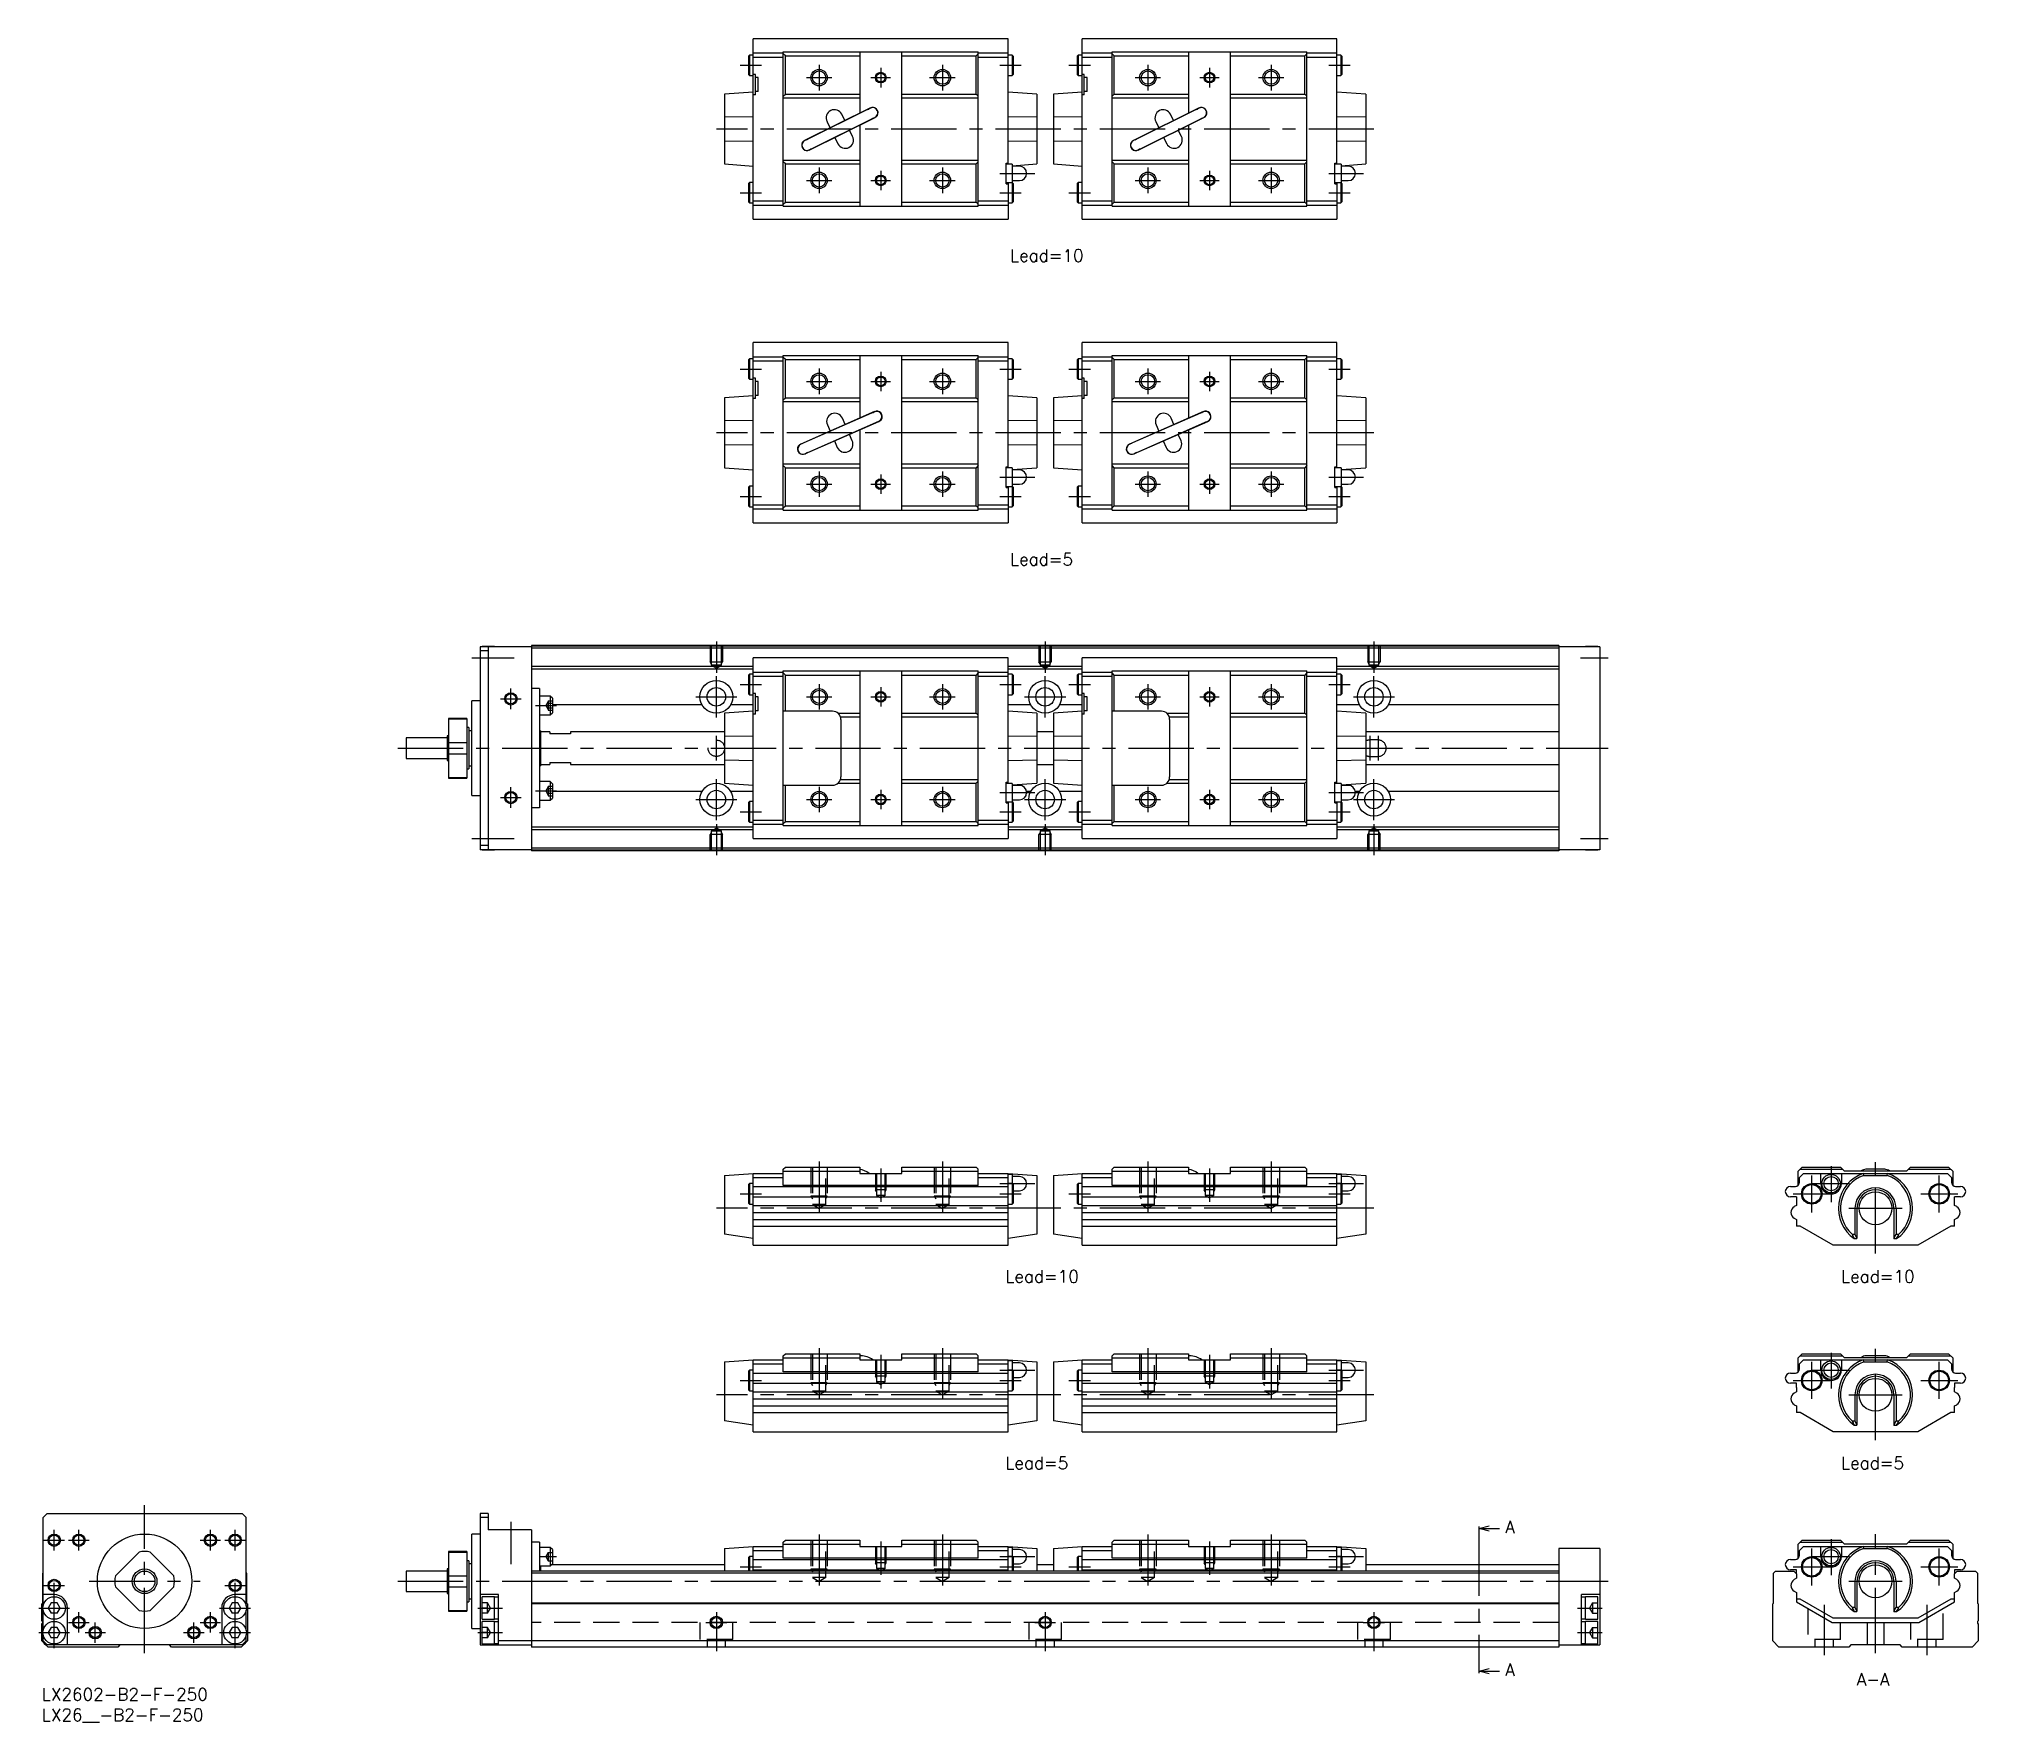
# Model space of a CAD drawing. Extents: x -1 to 471, y -8 to 401.
import ezdxf

# ---------------------------------------------------------------- set-up
doc = ezdxf.new("R2010")
doc.units = 0
doc.header["$LTSCALE"] = 0.5
doc.linetypes.add('CENTER', pattern=[50.8, 31.75, -6.35, 6.35, -6.35])
doc.linetypes.add('DASHED', pattern=[19.05, 12.7, -6.35])
for name, color, linetype in [('MSM_CENTER', 1, 'CENTER'), ('MSM_CONTINUOUS', 7, 'CONTINUOUS'), ('MSM_DASHED', 4, 'DASHED'), ('MSM_NARROW', 5, 'CONTINUOUS'), ('MSM_PART_NUMBER', 7, 'CONTINUOUS')]:
    doc.layers.add(name, color=color, linetype=linetype)
doc.styles.get("Standard").update_dxf_attribs({"font": 'txt.shx', "height": 1, "bigfont": 'bigfont.shx'})

msp = doc.modelspace()

# ---------------------------------------------------------------- texts
at = {"layer": 'MSM_PART_NUMBER'}
for s, p in [('Lead=10', (235.61, 347.06)), ('Lead=5', (235.61, 273.16)), ('Lead=10', (234.45, 98.67)), ('Lead=10', (437.81, 98.67)), ('Lead=5', (234.45, 53.29)), ('Lead=5', (437.81, 53.29)), ('A', (356.08, 37.73)), ('A', (356.08, 3)), ('A-A', (441.59, 0.62))]:
    msp.add_text(s, height=3, dxfattribs=at).set_placement(p)

# ---------------------------------------------------------------- blocks, each defined once
blk = doc.blocks.new('*U2')
at = {"layer": 'MSM_PART_NUMBER'}
blk.add_text('LX2602-B2-F-250', height=3, dxfattribs=at).set_placement((0, -3))
blk = doc.blocks.new('*U3')
at = {"layer": 'MSM_PART_NUMBER'}
blk.add_text('LX26__-B2-F-250', height=3, dxfattribs=at).set_placement((0, -8))

# ---------------------------------------------------------------- linework, layer by layer
at = {"layer": 'MSM_CENTER'}
for p, q in [((169.91, 394.84), (175.11, 394.84)), ((186.01, 391.84), (192.21, 391.84)), ((189.11, 394.94), (189.11, 388.74)), ((201.74, 391.84), (206.47, 391.84)), ((204.11, 394.2), (204.11, 389.47)), ((216.01, 391.84), (222.21, 391.84)), ((219.11, 394.94), (219.11, 388.74)), ((233.11, 394.84), (238.31, 394.84)), ((249.91, 394.84), (255.11, 394.84)), ((266.01, 391.84), (272.21, 391.84)), ((269.11, 394.94), (269.11, 388.74)), ((281.74, 391.84), (286.47, 391.84)), ((284.11, 394.2), (284.11, 389.47)), ((296.01, 391.84), (302.21, 391.84)), ((299.11, 394.94), (299.11, 388.74)), ((313.11, 394.84), (318.31, 394.84)), ((324.11, 379.34), (164.11, 379.34)), ((189.11, 369.94), (189.11, 363.74)), ((204.11, 369.2), (204.11, 364.47)), ((219.11, 369.94), (219.11, 363.74)), ((233.11, 368.54), (241.61, 368.54)), ((269.11, 369.94), (269.11, 363.74)), ((284.11, 369.2), (284.11, 364.47)), ((299.11, 369.94), (299.11, 363.74)), ((313.11, 368.54), (321.61, 368.54)), ((169.91, 363.84), (175.11, 363.84)), ((186.01, 366.84), (192.21, 366.84)), ((201.74, 366.84), (206.47, 366.84)), ((216.01, 366.84), (222.21, 366.84)), ((233.11, 363.84), (238.31, 363.84)), ((249.91, 363.84), (255.11, 363.84)), ((266.01, 366.84), (272.21, 366.84)), ((281.74, 366.84), (286.47, 366.84)), ((296.01, 366.84), (302.21, 366.84)), ((313.11, 363.84), (318.31, 363.84)), ((169.91, 320.94), (175.11, 320.94)), ((189.11, 321.04), (189.11, 314.84)), ((219.11, 321.04), (219.11, 314.84)), ((233.11, 320.94), (238.31, 320.94)), ((249.91, 320.94), (255.11, 320.94)), ((269.11, 321.04), (269.11, 314.84)), ((299.11, 321.04), (299.11, 314.84)), ((313.11, 320.94), (318.31, 320.94)), ((186.01, 317.94), (192.21, 317.94)), ((201.74, 317.94), (206.47, 317.94)), ((204.11, 320.3), (204.11, 315.57)), ((216.01, 317.94), (222.21, 317.94)), ((266.01, 317.94), (272.21, 317.94)), ((281.74, 317.94), (286.47, 317.94)), ((284.11, 320.3), (284.11, 315.57)), ((296.01, 317.94), (302.21, 317.94)), ((324.11, 305.44), (164.11, 305.44)), ((186.01, 292.94), (192.21, 292.94)), ((189.11, 296.04), (189.11, 289.84)), ((201.74, 292.94), (206.47, 292.94)), ((204.11, 295.3), (204.11, 290.57)), ((216.01, 292.94), (222.21, 292.94)), ((219.11, 296.04), (219.11, 289.84)), ((233.11, 294.64), (241.61, 294.64)), ((266.01, 292.94), (272.21, 292.94)), ((269.11, 296.04), (269.11, 289.84)), ((281.74, 292.94), (286.47, 292.94)), ((284.11, 295.3), (284.11, 290.57)), ((296.01, 292.94), (302.21, 292.94)), ((299.11, 296.04), (299.11, 289.84)), ((313.11, 294.64), (321.61, 294.64)), ((169.91, 289.94), (175.11, 289.94)), ((233.11, 289.94), (238.31, 289.94)), ((249.91, 289.94), (255.11, 289.94)), ((313.11, 289.94), (318.31, 289.94)), ((104.61, 250.69), (114.91, 250.69)), ((164.11, 254.69), (164.11, 247.06)), ((244.11, 254.69), (244.11, 247.06)), ((324.11, 254.69), (324.11, 247.06)), ((374.41, 250.69), (381.11, 250.69)), ((164.11, 236.19), (164.11, 246.19)), ((244.11, 236.19), (244.11, 246.19)), ((324.11, 236.19), (324.11, 246.19)), ((111.61, 240.69), (116.61, 240.69)), ((114.11, 238.19), (114.11, 243.19)), ((159.11, 241.19), (169.11, 241.19)), ((169.91, 244.19), (175.11, 244.19)), ((186.01, 241.19), (192.21, 241.19)), ((189.11, 244.29), (189.11, 238.09)), ((201.74, 241.19), (206.47, 241.19)), ((204.11, 243.55), (204.11, 238.82)), ((216.01, 241.19), (222.21, 241.19)), ((219.11, 244.29), (219.11, 238.09)), ((233.11, 244.19), (238.31, 244.19)), ((239.11, 241.19), (249.11, 241.19)), ((249.91, 244.19), (255.11, 244.19)), ((266.01, 241.19), (272.21, 241.19)), ((269.11, 244.29), (269.11, 238.09)), ((281.74, 241.19), (286.47, 241.19)), ((284.11, 243.55), (284.11, 238.82)), ((296.01, 241.19), (302.21, 241.19)), ((299.11, 244.29), (299.11, 238.09)), ((313.11, 244.19), (318.31, 244.19)), ((319.11, 241.19), (329.11, 241.19)), ((120.11, 239.08), (125.21, 239.08)), ((164.11, 225.69), (164.11, 231.69)), ((323.11, 231.69), (323.11, 225.69)), ((325.11, 231.69), (325.11, 225.69)), ((86.61, 228.69), (381.11, 228.69)), ((114.11, 214.19), (114.11, 219.19)), ((120.11, 218.3), (125.21, 218.3)), ((164.11, 211.19), (164.11, 221.19)), ((189.11, 219.29), (189.11, 213.09)), ((204.11, 218.55), (204.11, 213.82)), ((219.11, 219.29), (219.11, 213.09)), ((233.11, 217.89), (241.61, 217.89)), ((244.11, 211.19), (244.11, 221.19)), ((269.11, 219.29), (269.11, 213.09)), ((284.11, 218.55), (284.11, 213.82)), ((299.11, 219.29), (299.11, 213.09)), ((313.11, 217.89), (321.61, 217.89)), ((324.11, 211.19), (324.11, 221.19)), ((111.61, 216.69), (116.61, 216.69)), ((159.11, 216.19), (169.11, 216.19)), ((169.91, 213.19), (175.11, 213.19)), ((186.01, 216.19), (192.21, 216.19)), ((201.74, 216.19), (206.47, 216.19)), ((216.01, 216.19), (222.21, 216.19)), ((233.11, 213.19), (238.31, 213.19)), ((239.11, 216.19), (249.11, 216.19)), ((249.91, 213.19), (255.11, 213.19)), ((266.01, 216.19), (272.21, 216.19)), ((281.74, 216.19), (286.47, 216.19)), ((296.01, 216.19), (302.21, 216.19)), ((313.11, 213.19), (318.31, 213.19)), ((319.11, 216.19), (329.11, 216.19)), ((164.11, 210.2), (164.11, 202.69)), ((244.11, 210.2), (244.11, 202.69)), ((324.11, 210.2), (324.11, 202.69)), ((104.61, 206.69), (114.91, 206.69)), ((374.41, 206.69), (381.11, 206.69)), ((189.11, 128.1), (189.11, 115.71)), ((219.11, 128.1), (219.11, 115.71)), ((269.11, 128.1), (269.11, 115.71)), ((299.11, 128.1), (299.11, 115.71)), ((446.15, 105.75), (446.15, 128.05)), ((204.11, 126.45), (204.11, 118.29)), ((233.11, 122.75), (241.61, 122.75)), ((284.11, 126.45), (284.11, 118.29)), ((313.11, 122.75), (321.61, 122.75)), ((430.65, 115.75), (430.65, 124.75)), ((430.85, 122.75), (439.85, 122.75)), ((435.35, 127), (435.35, 118.25)), ((461.65, 115.75), (461.65, 124.75)), ((169.91, 120.25), (175.11, 120.25)), ((233.11, 120.25), (238.31, 120.25)), ((249.91, 120.25), (255.11, 120.25)), ((313.11, 120.25), (318.31, 120.25)), ((426.15, 120.25), (435.15, 120.25)), ((457.15, 120.25), (466.15, 120.25)), ((324.11, 116.75), (164.11, 116.75)), ((439.65, 116.75), (452.65, 116.75)), ((189.11, 82.72), (189.11, 70.34)), ((204.11, 81.07), (204.11, 72.91)), ((219.11, 82.72), (219.11, 70.34)), ((269.11, 82.72), (269.11, 70.34)), ((284.11, 81.07), (284.11, 72.91)), ((299.11, 82.72), (299.11, 70.34)), ((435.35, 81.62), (435.35, 72.87)), ((446.15, 60.37), (446.15, 82.67)), ((233.11, 77.37), (241.61, 77.37)), ((313.11, 77.37), (321.61, 77.37)), ((430.65, 70.37), (430.65, 79.37)), ((430.85, 77.37), (439.85, 77.37)), ((461.65, 70.37), (461.65, 79.37)), ((324.11, 71.37), (164.11, 71.37)), ((169.91, 74.87), (175.11, 74.87)), ((233.11, 74.87), (238.31, 74.87)), ((249.91, 74.87), (255.11, 74.87)), ((313.11, 74.87), (318.31, 74.87)), ((426.15, 74.87), (435.15, 74.87)), ((439.65, 71.37), (452.65, 71.37)), ((457.15, 74.87), (466.15, 74.87)), ((25, 8.5), (25, 44.5)), ((3, 33.5), (3, 38.5)), ((9, 33.5), (9, 38.5)), ((41, 33.5), (41, 38.5)), ((47, 33.5), (47, 38.5)), ((114.11, 40.5), (114.11, 30.19)), ((349.67, 38.36), (349.67, 4.63)), ((0.5, 36), (5.5, 36)), ((6.5, 36), (11.5, 36)), ((38.5, 36), (43.5, 36)), ((44.5, 36), (49.5, 36)), ((189.11, 37.35), (189.11, 24.96)), ((204.11, 35.7), (204.11, 27.54)), ((219.11, 37.35), (219.11, 24.96)), ((269.11, 37.35), (269.11, 24.96)), ((284.11, 35.7), (284.11, 27.54)), ((299.11, 37.35), (299.11, 24.96)), ((430.65, 25), (430.65, 34)), ((435.35, 36.25), (435.35, 27.5)), ((446.15, 8.5), (446.15, 37.5)), ((461.65, 25), (461.65, 34)), ((121.11, 32), (125.21, 32)), ((169.91, 29.5), (175.11, 29.5)), ((233.11, 32), (241.61, 32)), ((233.11, 29.5), (238.31, 29.5)), ((249.91, 29.5), (255.11, 29.5)), ((313.11, 32), (321.61, 32)), ((313.11, 29.5), (318.31, 29.5)), ((426.15, 29.5), (435.15, 29.5)), ((430.85, 32), (439.85, 32)), ((457.15, 29.5), (466.15, 29.5)), ((0.5, 25), (5.5, 25)), ((3, 9.75), (3, 27.5)), ((11.5, 26), (38.5, 26)), ((44.5, 25), (49.5, 25)), ((47, 9.75), (47, 27.5)), ((86.61, 26), (381.11, 26)), ((439.65, 26), (452.65, 26)), ((-0.75, 19.5), (6.75, 19.5)), ((43.25, 19.5), (50.75, 19.5)), ((106.11, 19.5), (112.11, 19.5)), ((373.61, 19.5), (379.61, 19.5)), ((433.65, 20.29), (433.65, 8)), ((458.65, 20.29), (458.65, 8)), ((6.5, 16), (11.5, 16)), ((9, 13.5), (9, 18.5)), ((13, 11), (13, 16)), ((37, 11), (37, 16)), ((38.5, 16), (43.5, 16)), ((41, 13.5), (41, 18.5)), ((161.57, 16), (166.64, 16)), ((164.11, 18.5), (164.11, 9)), ((241.57, 16), (246.64, 16)), ((244.11, 18.5), (244.11, 9)), ((321.53, 16), (326.68, 16)), ((324.11, 18.5), (324.11, 9)), ((-0.75, 13.5), (6.75, 13.5)), ((10.5, 13.5), (15.5, 13.5)), ((34.5, 13.5), (39.5, 13.5)), ((43.25, 13.5), (50.75, 13.5)), ((106.11, 13.5), (112.11, 13.5)), ((373.61, 13.5), (379.61, 13.5))]:
    msp.add_line(p, q, dxfattribs=at)
at = {"layer": 'MSM_CONTINUOUS'}
for p, q in [((235.11, 401.29), (173.11, 401.29)), ((173.11, 357.39), (173.11, 401.29)), ((235.11, 370.79), (235.11, 401.29)), ((315.11, 401.29), (253.11, 401.29)), ((253.11, 357.39), (253.11, 401.29)), ((315.11, 370.79), (315.11, 401.29)), ((172.16, 397.34), (171.91, 397.09)), ((171.91, 397.09), (171.91, 392.59)), ((173.11, 397.34), (172.16, 397.34)), ((172.16, 397.34), (172.16, 392.34)), ((173.11, 397.84), (180.41, 397.84)), ((173.11, 396.84), (180.41, 396.84)), ((180.41, 360.54), (180.41, 398.14)), ((180.41, 398.14), (227.81, 398.14)), ((180.91, 397.14), (180.41, 397.64)), ((180.91, 387.84), (180.91, 397.14)), ((180.91, 397.14), (199.01, 397.14)), ((199.01, 398.14), (199.01, 383.18)), ((209.21, 360.54), (209.21, 398.14)), ((209.21, 397.14), (227.31, 397.14)), ((227.81, 397.64), (227.31, 397.14)), ((227.31, 387.84), (227.31, 397.14)), ((227.81, 360.54), (227.81, 398.14)), ((227.81, 397.84), (235.11, 397.84)), ((227.81, 396.84), (235.11, 396.84)), ((236.06, 397.34), (235.11, 397.34)), ((236.06, 397.34), (236.06, 392.34)), ((236.31, 397.09), (236.06, 397.34)), ((236.31, 397.09), (236.31, 392.59)), ((252.16, 397.34), (251.91, 397.09)), ((251.91, 397.09), (251.91, 392.59)), ((253.11, 397.34), (252.16, 397.34)), ((252.16, 397.34), (252.16, 392.34)), ((253.11, 397.84), (260.41, 397.84)), ((253.11, 396.84), (260.41, 396.84)), ((260.41, 360.54), (260.41, 398.14)), ((260.41, 398.14), (307.81, 398.14)), ((260.91, 397.14), (260.41, 397.64)), ((260.91, 387.84), (260.91, 397.14)), ((260.91, 397.14), (279.01, 397.14)), ((279.01, 398.14), (279.01, 383.18)), ((289.21, 360.54), (289.21, 398.14)), ((289.21, 397.14), (307.31, 397.14)), ((307.81, 397.64), (307.31, 397.14)), ((307.31, 387.84), (307.31, 397.14)), ((307.81, 360.54), (307.81, 398.14)), ((307.81, 397.84), (315.11, 397.84)), ((307.81, 396.84), (315.11, 396.84)), ((316.06, 397.34), (315.11, 397.34)), ((316.06, 397.34), (316.06, 392.34)), ((316.31, 397.09), (316.06, 397.34)), ((316.31, 397.09), (316.31, 392.59)), ((171.91, 392.59), (172.16, 392.34)), ((172.16, 392.34), (173.11, 392.34)), ((173.61, 392.64), (173.11, 392.64)), ((173.61, 387.64), (173.61, 392.64)), ((174.31, 391.84), (173.61, 391.84)), ((174.31, 388.44), (174.31, 391.84)), ((235.11, 392.34), (236.06, 392.34)), ((236.06, 392.34), (236.31, 392.59)), ((251.91, 392.59), (252.16, 392.34)), ((252.16, 392.34), (253.11, 392.34)), ((253.61, 392.64), (253.11, 392.64)), ((253.61, 387.64), (253.61, 392.64)), ((254.31, 391.84), (253.61, 391.84)), ((254.31, 388.44), (254.31, 391.84)), ((315.11, 392.34), (316.06, 392.34)), ((316.06, 392.34), (316.31, 392.59)), ((173.11, 388.34), (166.11, 387.84)), ((166.11, 387.84), (166.11, 370.84)), ((173.61, 387.64), (173.11, 387.64)), ((174.31, 388.44), (173.61, 388.44)), ((180.41, 387.34), (180.91, 387.84)), ((180.91, 387.84), (199.01, 387.84)), ((209.21, 387.84), (227.31, 387.84)), ((227.31, 387.84), (227.81, 387.34)), ((242.11, 387.84), (235.11, 388.34)), ((242.11, 387.84), (242.11, 370.84)), ((253.11, 388.34), (246.11, 387.84)), ((246.11, 387.84), (246.11, 370.84)), ((253.61, 387.64), (253.11, 387.64)), ((254.31, 388.44), (253.61, 388.44)), ((260.41, 387.34), (260.91, 387.84)), ((260.91, 387.84), (279.01, 387.84)), ((289.21, 387.84), (307.31, 387.84)), ((307.31, 387.84), (307.81, 387.34)), ((322.11, 387.84), (315.11, 388.34)), ((322.11, 387.84), (322.11, 370.84)), ((173.11, 382.3), (166.11, 382.21)), ((180.41, 386.94), (199.01, 386.94)), ((201.58, 384.46), (185.58, 376.56)), ((200.87, 384.05), (186.34, 376.87)), ((195.37, 381.39), (194.62, 382.92)), ((200.87, 384.05), (201.2, 384.18)), ((201.6, 384.41), (201.29, 384.26)), ((209.21, 386.94), (227.81, 386.94)), ((242.11, 382.21), (235.11, 382.3)), ((253.11, 382.3), (246.11, 382.21)), ((260.41, 386.94), (279.01, 386.94)), ((281.58, 384.46), (265.58, 376.56)), ((280.87, 384.05), (266.34, 376.87)), ((275.37, 381.39), (274.62, 382.92)), ((280.87, 384.05), (281.2, 384.18)), ((281.6, 384.41), (281.29, 384.26)), ((289.21, 386.94), (307.81, 386.94)), ((322.11, 382.21), (315.11, 382.3)), ((186.73, 374.22), (202.73, 382.12)), ((187.44, 374.63), (201.98, 381.81)), ((191.03, 381.14), (191.79, 379.62)), ((197.28, 377.54), (196.52, 379.06)), ((199.01, 380.28), (199.01, 360.54)), ((202.28, 382), (201.98, 381.81)), ((202.39, 382.01), (202.71, 382.17)), ((266.73, 374.22), (282.73, 382.12)), ((267.44, 374.63), (281.98, 381.81)), ((271.03, 381.14), (271.79, 379.62)), ((277.28, 377.54), (276.52, 379.06)), ((279.01, 380.28), (279.01, 360.54)), ((282.28, 382), (281.98, 381.81)), ((282.39, 382.01), (282.71, 382.17)), ((166.11, 376.47), (173.11, 376.38)), ((185.92, 376.67), (185.6, 376.51)), ((186.03, 376.68), (186.34, 376.87)), ((186.71, 374.27), (187.02, 374.42)), ((187.11, 374.5), (187.44, 374.63)), ((192.94, 377.29), (193.69, 375.76)), ((235.11, 376.38), (242.11, 376.47)), ((246.11, 376.47), (253.11, 376.38)), ((265.92, 376.67), (265.6, 376.51)), ((266.03, 376.68), (266.34, 376.87)), ((266.71, 374.27), (267.02, 374.42)), ((267.11, 374.5), (267.44, 374.63)), ((272.94, 377.29), (273.69, 375.76)), ((315.11, 376.38), (322.11, 376.47)), ((166.11, 370.84), (173.11, 370.34)), ((180.41, 371.74), (199.01, 371.74)), ((180.91, 370.84), (180.41, 371.34)), ((180.91, 370.84), (199.01, 370.84)), ((180.91, 361.54), (180.91, 370.84)), ((209.21, 371.74), (227.81, 371.74)), ((209.21, 370.84), (227.31, 370.84)), ((227.81, 371.34), (227.31, 370.84)), ((227.31, 361.54), (227.31, 370.84)), ((234.61, 371.04), (235.11, 371.04)), ((234.61, 366.04), (234.61, 371.04)), ((236.11, 370.79), (234.61, 370.79)), ((236.11, 370.41), (242.11, 370.84)), ((236.11, 370.79), (236.11, 366.29)), ((237.86, 370.29), (236.11, 370.29)), ((246.11, 370.84), (253.11, 370.34)), ((260.41, 371.74), (279.01, 371.74)), ((260.91, 370.84), (260.41, 371.34)), ((260.91, 370.84), (279.01, 370.84)), ((260.91, 361.54), (260.91, 370.84)), ((289.21, 371.74), (307.81, 371.74)), ((289.21, 370.84), (307.31, 370.84)), ((307.81, 371.34), (307.31, 370.84)), ((307.31, 361.54), (307.31, 370.84)), ((314.61, 371.04), (315.11, 371.04)), ((314.61, 366.04), (314.61, 371.04)), ((316.11, 370.79), (314.61, 370.79)), ((316.11, 370.41), (322.11, 370.84)), ((316.11, 370.79), (316.11, 366.29)), ((317.86, 370.29), (316.11, 370.29)), ((172.16, 366.34), (171.91, 366.09)), ((171.91, 366.09), (171.91, 361.59)), ((172.16, 366.34), (172.16, 361.34)), ((173.11, 366.34), (172.16, 366.34)), ((234.61, 366.29), (236.11, 366.29)), ((234.61, 366.04), (235.11, 366.04)), ((235.11, 366.29), (235.11, 357.39)), ((236.06, 366.29), (236.06, 361.34)), ((236.11, 366.79), (237.86, 366.79)), ((236.31, 366.09), (236.11, 366.29)), ((236.31, 366.09), (236.31, 361.59)), ((252.16, 366.34), (251.91, 366.09)), ((251.91, 366.09), (251.91, 361.59)), ((252.16, 366.34), (252.16, 361.34)), ((253.11, 366.34), (252.16, 366.34)), ((314.61, 366.29), (316.11, 366.29)), ((314.61, 366.04), (315.11, 366.04)), ((315.11, 366.29), (315.11, 357.39)), ((316.06, 366.29), (316.06, 361.34)), ((316.11, 366.79), (317.86, 366.79)), ((316.31, 366.09), (316.11, 366.29)), ((316.31, 366.09), (316.31, 361.59)), ((171.91, 361.59), (172.16, 361.34)), ((172.16, 361.34), (173.11, 361.34)), ((173.11, 361.84), (180.41, 361.84)), ((173.11, 360.84), (180.41, 360.84)), ((180.41, 361.04), (180.91, 361.54)), ((180.41, 360.54), (227.81, 360.54)), ((180.91, 361.54), (199.01, 361.54)), ((209.21, 361.54), (227.31, 361.54)), ((227.31, 361.54), (227.81, 361.04)), ((227.81, 361.84), (235.11, 361.84)), ((227.81, 360.84), (235.11, 360.84)), ((235.11, 361.34), (236.06, 361.34)), ((236.06, 361.34), (236.31, 361.59)), ((251.91, 361.59), (252.16, 361.34)), ((252.16, 361.34), (253.11, 361.34)), ((253.11, 361.84), (260.41, 361.84)), ((253.11, 360.84), (260.41, 360.84)), ((260.41, 361.04), (260.91, 361.54)), ((260.41, 360.54), (307.81, 360.54)), ((260.91, 361.54), (279.01, 361.54)), ((289.21, 361.54), (307.31, 361.54)), ((307.31, 361.54), (307.81, 361.04)), ((307.81, 361.84), (315.11, 361.84)), ((307.81, 360.84), (315.11, 360.84)), ((315.11, 361.34), (316.06, 361.34)), ((316.06, 361.34), (316.31, 361.59)), ((173.11, 357.39), (235.11, 357.39)), ((253.11, 357.39), (315.11, 357.39)), ((235.11, 327.39), (173.11, 327.39)), ((173.11, 283.49), (173.11, 327.39)), ((235.11, 296.89), (235.11, 327.39)), ((315.11, 327.39), (253.11, 327.39)), ((253.11, 283.49), (253.11, 327.39)), ((315.11, 296.89), (315.11, 327.39)), ((172.16, 323.44), (171.91, 323.19)), ((171.91, 323.19), (171.91, 318.69)), ((173.11, 323.44), (172.16, 323.44)), ((172.16, 323.44), (172.16, 318.44)), ((173.11, 323.94), (180.41, 323.94)), ((173.11, 322.94), (180.41, 322.94)), ((180.41, 286.64), (180.41, 324.24)), ((180.41, 324.24), (227.81, 324.24)), ((180.91, 323.24), (180.41, 323.74)), ((180.91, 313.94), (180.91, 323.24)), ((180.91, 323.24), (199.01, 323.24)), ((199.01, 324.24), (199.01, 308.99)), ((209.21, 286.64), (209.21, 324.24)), ((209.21, 323.24), (227.31, 323.24)), ((227.81, 323.74), (227.31, 323.24)), ((227.31, 313.94), (227.31, 323.24)), ((227.81, 286.64), (227.81, 324.24)), ((227.81, 323.94), (235.11, 323.94)), ((227.81, 322.94), (235.11, 322.94)), ((236.06, 323.44), (235.11, 323.44)), ((236.06, 323.44), (236.06, 318.44)), ((236.31, 323.19), (236.06, 323.44)), ((236.31, 323.19), (236.31, 318.69)), ((252.16, 323.44), (251.91, 323.19)), ((251.91, 323.19), (251.91, 318.69)), ((253.11, 323.44), (252.16, 323.44)), ((252.16, 323.44), (252.16, 318.44)), ((253.11, 323.94), (260.41, 323.94)), ((253.11, 322.94), (260.41, 322.94)), ((260.41, 286.64), (260.41, 324.24)), ((260.41, 324.24), (307.81, 324.24)), ((260.91, 323.24), (260.41, 323.74)), ((260.91, 313.94), (260.91, 323.24)), ((260.91, 323.24), (279.01, 323.24)), ((279.01, 324.24), (279.01, 308.99)), ((289.21, 286.64), (289.21, 324.24)), ((289.21, 323.24), (307.31, 323.24)), ((307.81, 323.74), (307.31, 323.24)), ((307.31, 313.94), (307.31, 323.24)), ((307.81, 286.64), (307.81, 324.24)), ((307.81, 323.94), (315.11, 323.94)), ((307.81, 322.94), (315.11, 322.94)), ((316.06, 323.44), (315.11, 323.44)), ((316.06, 323.44), (316.06, 318.44)), ((316.31, 323.19), (316.06, 323.44)), ((316.31, 323.19), (316.31, 318.69)), ((171.91, 318.69), (172.16, 318.44)), ((172.16, 318.44), (173.11, 318.44)), ((173.61, 318.74), (173.11, 318.74)), ((173.61, 313.74), (173.61, 318.74)), ((174.31, 317.94), (173.61, 317.94)), ((174.31, 314.54), (174.31, 317.94)), ((235.11, 318.44), (236.06, 318.44)), ((236.06, 318.44), (236.31, 318.69)), ((251.91, 318.69), (252.16, 318.44)), ((252.16, 318.44), (253.11, 318.44)), ((253.61, 318.74), (253.11, 318.74)), ((253.61, 313.74), (253.61, 318.74)), ((254.31, 317.94), (253.61, 317.94)), ((254.31, 314.54), (254.31, 317.94)), ((315.11, 318.44), (316.06, 318.44)), ((316.06, 318.44), (316.31, 318.69)), ((173.11, 314.44), (166.11, 313.94)), ((166.11, 313.94), (166.11, 296.94)), ((173.61, 313.74), (173.11, 313.74)), ((174.31, 314.54), (173.61, 314.54)), ((180.41, 313.44), (180.91, 313.94)), ((180.41, 313.04), (199.01, 313.04)), ((180.91, 313.94), (199.01, 313.94)), ((209.21, 313.94), (227.31, 313.94)), ((209.21, 313.04), (227.81, 313.04)), ((227.31, 313.94), (227.81, 313.44)), ((242.11, 313.94), (235.11, 314.44)), ((242.11, 313.94), (242.11, 296.94)), ((253.11, 314.44), (246.11, 313.94)), ((246.11, 313.94), (246.11, 296.94)), ((253.61, 313.74), (253.11, 313.74)), ((254.31, 314.54), (253.61, 314.54)), ((260.41, 313.44), (260.91, 313.94)), ((260.41, 313.04), (279.01, 313.04)), ((260.91, 313.94), (279.01, 313.94)), ((289.21, 313.94), (307.31, 313.94)), ((289.21, 313.04), (307.81, 313.04)), ((307.31, 313.94), (307.81, 313.44)), ((322.11, 313.94), (315.11, 314.44)), ((322.11, 313.94), (322.11, 296.94)), ((173.11, 308.4), (166.11, 308.31)), ((202.63, 310.58), (184.63, 302.68)), ((201.9, 310.21), (185.4, 302.96)), ((185.68, 300.3), (203.68, 308.2)), ((186.41, 300.67), (202.91, 307.92)), ((191.12, 307.38), (191.8, 305.83)), ((195.46, 307.43), (194.78, 308.99)), ((202.65, 310.53), (202.33, 310.39)), ((203.33, 308.1), (203.66, 308.25)), ((242.11, 308.31), (235.11, 308.4)), ((253.11, 308.4), (246.11, 308.31)), ((282.63, 310.58), (264.63, 302.68)), ((281.9, 310.21), (265.4, 302.96)), ((265.68, 300.3), (283.68, 308.2)), ((266.41, 300.67), (282.91, 307.92)), ((271.12, 307.38), (271.8, 305.83)), ((275.46, 307.43), (274.78, 308.99)), ((282.65, 310.53), (282.33, 310.39)), ((283.33, 308.1), (283.66, 308.25)), ((322.11, 308.31), (315.11, 308.4)), ((166.11, 302.57), (173.11, 302.48)), ((184.98, 302.78), (184.65, 302.63)), ((192.85, 303.45), (193.53, 301.89)), ((197.19, 303.5), (196.51, 305.05)), ((199.01, 306.15), (199.01, 286.64)), ((235.11, 302.48), (242.11, 302.57)), ((246.11, 302.57), (253.11, 302.48)), ((264.98, 302.78), (264.65, 302.63)), ((272.85, 303.45), (273.53, 301.89)), ((277.19, 303.5), (276.51, 305.05)), ((279.01, 306.15), (279.01, 286.64)), ((315.11, 302.48), (322.11, 302.57)), ((180.41, 297.84), (199.01, 297.84)), ((180.91, 296.94), (180.41, 297.44)), ((185.66, 300.35), (185.98, 300.49)), ((209.21, 297.84), (227.81, 297.84)), ((227.81, 297.44), (227.31, 296.94)), ((260.41, 297.84), (279.01, 297.84)), ((260.91, 296.94), (260.41, 297.44)), ((265.66, 300.35), (265.98, 300.49)), ((289.21, 297.84), (307.81, 297.84)), ((307.81, 297.44), (307.31, 296.94)), ((166.11, 296.94), (173.11, 296.44)), ((180.91, 296.94), (199.01, 296.94)), ((180.91, 287.64), (180.91, 296.94)), ((209.21, 296.94), (227.31, 296.94)), ((227.31, 287.64), (227.31, 296.94)), ((234.61, 297.14), (235.11, 297.14)), ((234.61, 292.14), (234.61, 297.14)), ((236.11, 296.89), (234.61, 296.89)), ((236.11, 296.51), (242.11, 296.94)), ((236.11, 296.89), (236.11, 292.39)), ((237.86, 296.39), (236.11, 296.39)), ((236.11, 292.89), (237.86, 292.89)), ((246.11, 296.94), (253.11, 296.44)), ((260.91, 296.94), (279.01, 296.94)), ((260.91, 287.64), (260.91, 296.94)), ((289.21, 296.94), (307.31, 296.94)), ((307.31, 287.64), (307.31, 296.94)), ((314.61, 297.14), (315.11, 297.14)), ((314.61, 292.14), (314.61, 297.14)), ((316.11, 296.89), (314.61, 296.89)), ((316.11, 296.51), (322.11, 296.94)), ((316.11, 296.89), (316.11, 292.39)), ((317.86, 296.39), (316.11, 296.39)), ((316.11, 292.89), (317.86, 292.89)), ((172.16, 292.44), (171.91, 292.19)), ((171.91, 292.19), (171.91, 287.69)), ((172.16, 292.44), (172.16, 287.44)), ((173.11, 292.44), (172.16, 292.44)), ((173.11, 287.94), (180.41, 287.94)), ((227.81, 287.94), (235.11, 287.94)), ((234.61, 292.39), (236.11, 292.39)), ((234.61, 292.14), (235.11, 292.14)), ((235.11, 292.39), (235.11, 283.49)), ((236.06, 292.39), (236.06, 287.44)), ((236.31, 292.19), (236.11, 292.39)), ((236.31, 292.19), (236.31, 287.69)), ((252.16, 292.44), (251.91, 292.19)), ((251.91, 292.19), (251.91, 287.69)), ((252.16, 292.44), (252.16, 287.44)), ((253.11, 292.44), (252.16, 292.44)), ((253.11, 287.94), (260.41, 287.94)), ((307.81, 287.94), (315.11, 287.94)), ((314.61, 292.39), (316.11, 292.39)), ((314.61, 292.14), (315.11, 292.14)), ((315.11, 292.39), (315.11, 283.49)), ((316.06, 292.39), (316.06, 287.44)), ((316.31, 292.19), (316.11, 292.39)), ((316.31, 292.19), (316.31, 287.69)), ((171.91, 287.69), (172.16, 287.44)), ((172.16, 287.44), (173.11, 287.44)), ((173.11, 286.94), (180.41, 286.94)), ((173.11, 283.49), (235.11, 283.49)), ((180.41, 287.14), (180.91, 287.64)), ((180.41, 286.64), (227.81, 286.64)), ((180.91, 287.64), (199.01, 287.64)), ((209.21, 287.64), (227.31, 287.64)), ((227.31, 287.64), (227.81, 287.14)), ((227.81, 286.94), (235.11, 286.94)), ((235.11, 287.44), (236.06, 287.44)), ((236.06, 287.44), (236.31, 287.69)), ((251.91, 287.69), (252.16, 287.44)), ((252.16, 287.44), (253.11, 287.44)), ((253.11, 286.94), (260.41, 286.94)), ((253.11, 283.49), (315.11, 283.49)), ((260.41, 287.14), (260.91, 287.64)), ((260.41, 286.64), (307.81, 286.64)), ((260.91, 287.64), (279.01, 287.64)), ((289.21, 287.64), (307.31, 287.64)), ((307.31, 287.64), (307.81, 287.14)), ((307.81, 286.94), (315.11, 286.94)), ((315.11, 287.44), (316.06, 287.44)), ((316.06, 287.44), (316.31, 287.69)), ((119.11, 253.39), (106.61, 253.39)), ((106.61, 253.39), (106.61, 203.99)), ((108.61, 252.39), (106.61, 252.39)), ((107.11, 253.39), (107.11, 253.44)), ((110.11, 253.44), (107.11, 253.44)), ((108.61, 253.39), (108.61, 203.99)), ((110.11, 253.39), (110.11, 253.44)), ((119.11, 253.69), (119.11, 203.69)), ((369.11, 253.69), (119.11, 253.69)), ((369.11, 253.49), (119.11, 253.49)), ((369.11, 252.99), (119.11, 252.99)), ((235.11, 250.64), (173.11, 250.64)), ((173.11, 206.74), (173.11, 250.64)), ((235.11, 220.14), (235.11, 250.64)), ((315.11, 250.64), (253.11, 250.64)), ((253.11, 206.74), (253.11, 250.64)), ((315.11, 220.14), (315.11, 250.64)), ((369.11, 253.69), (369.11, 203.69)), ((379.11, 253.39), (369.11, 253.39)), ((375.61, 253.39), (375.61, 253.44)), ((378.61, 253.44), (375.61, 253.44)), ((378.61, 253.39), (378.61, 253.44)), ((379.11, 253.39), (379.11, 203.99)), ((173.11, 248.59), (119.11, 248.59)), ((173.11, 247.89), (119.11, 247.89)), ((172.16, 246.69), (171.91, 246.44)), ((171.91, 246.44), (171.91, 241.94)), ((173.11, 246.69), (172.16, 246.69)), ((172.16, 246.69), (172.16, 241.69)), ((173.11, 247.19), (180.41, 247.19)), ((173.11, 246.19), (180.41, 246.19)), ((180.41, 247.49), (227.81, 247.49)), ((180.41, 209.89), (180.41, 247.49)), ((180.91, 246.49), (180.41, 246.99)), ((180.91, 246.49), (199.01, 246.49)), ((180.91, 237.69), (180.91, 246.49)), ((199.01, 247.49), (199.01, 209.89)), ((209.21, 209.89), (209.21, 247.49)), ((209.21, 246.49), (227.31, 246.49)), ((227.81, 246.99), (227.31, 246.49)), ((227.31, 237.19), (227.31, 246.49)), ((227.81, 209.89), (227.81, 247.49)), ((227.81, 247.19), (235.11, 247.19)), ((227.81, 246.19), (235.11, 246.19)), ((253.11, 248.59), (235.11, 248.59)), ((253.11, 247.89), (235.11, 247.89)), ((236.06, 246.69), (235.11, 246.69)), ((236.06, 246.69), (236.06, 241.69)), ((236.31, 246.44), (236.06, 246.69)), ((236.31, 246.44), (236.31, 241.94)), ((252.16, 246.69), (251.91, 246.44)), ((251.91, 246.44), (251.91, 241.94)), ((253.11, 246.69), (252.16, 246.69)), ((252.16, 246.69), (252.16, 241.69)), ((253.11, 247.19), (260.41, 247.19)), ((253.11, 246.19), (260.41, 246.19)), ((260.41, 247.49), (307.81, 247.49)), ((260.41, 209.89), (260.41, 247.49)), ((260.91, 246.49), (260.41, 246.99)), ((260.91, 246.49), (279.01, 246.49)), ((260.91, 237.69), (260.91, 246.49)), ((279.01, 247.49), (279.01, 209.89)), ((289.21, 209.89), (289.21, 247.49)), ((289.21, 246.49), (307.31, 246.49)), ((307.81, 246.99), (307.31, 246.49)), ((307.31, 237.19), (307.31, 246.49)), ((307.81, 209.89), (307.81, 247.49)), ((307.81, 247.19), (315.11, 247.19)), ((307.81, 246.19), (315.11, 246.19)), ((369.11, 248.59), (315.11, 248.59)), ((369.11, 247.89), (315.11, 247.89)), ((316.06, 246.69), (315.11, 246.69)), ((316.06, 246.69), (316.06, 241.69)), ((316.31, 246.44), (316.06, 246.69)), ((316.31, 246.44), (316.31, 241.94)), ((121.11, 243.19), (119.11, 243.19)), ((121.11, 243.19), (121.11, 214.19)), ((123.71, 241.33), (121.11, 241.33)), ((123.71, 241.33), (123.71, 236.83)), ((124.21, 240.83), (123.71, 241.33)), ((124.21, 240.83), (124.21, 237.33)), ((171.91, 241.94), (172.16, 241.69)), ((172.16, 241.69), (173.11, 241.69)), ((173.61, 241.99), (173.11, 241.99)), ((173.61, 236.99), (173.61, 241.99)), ((174.31, 241.19), (173.61, 241.19)), ((174.31, 237.79), (174.31, 241.19)), ((235.11, 241.69), (236.06, 241.69)), ((236.06, 241.69), (236.31, 241.94)), ((251.91, 241.94), (252.16, 241.69)), ((252.16, 241.69), (253.11, 241.69)), ((253.61, 241.99), (253.11, 241.99)), ((253.61, 236.99), (253.61, 241.99)), ((254.31, 241.19), (253.61, 241.19)), ((254.31, 237.79), (254.31, 241.19)), ((315.11, 241.69), (316.06, 241.69)), ((316.06, 241.69), (316.31, 241.94)), ((106.61, 240.19), (104.61, 240.19)), ((104.61, 217.19), (104.61, 240.19)), ((121.11, 236.83), (123.71, 236.83)), ((123.71, 236.83), (124.21, 237.33)), ((160.62, 239.23), (124.21, 239.23)), ((173.11, 237.69), (166.11, 237.19)), ((166.11, 237.19), (166.11, 220.19)), ((173.11, 239.23), (167.59, 239.23)), ((173.61, 236.99), (173.11, 236.99)), ((174.31, 237.79), (173.61, 237.79)), ((192.41, 237.69), (180.41, 237.69)), ((193.73, 237.19), (199.01, 237.19)), ((194.31, 236.29), (199.01, 236.29)), ((209.21, 237.19), (227.31, 237.19)), ((209.21, 236.29), (227.81, 236.29)), ((227.31, 237.19), (227.81, 236.69)), ((240.62, 239.23), (235.11, 239.23)), ((242.11, 237.19), (235.11, 237.69)), ((242.11, 237.19), (242.11, 220.19)), ((253.11, 237.69), (246.11, 237.19)), ((246.11, 237.19), (246.11, 220.19)), ((253.11, 239.23), (247.59, 239.23)), ((253.61, 236.99), (253.11, 236.99)), ((254.31, 237.79), (253.61, 237.79)), ((272.41, 237.69), (260.41, 237.69)), ((273.73, 237.19), (279.01, 237.19)), ((274.31, 236.29), (279.01, 236.29)), ((289.21, 237.19), (307.31, 237.19)), ((289.21, 236.29), (307.81, 236.29)), ((307.31, 237.19), (307.81, 236.69)), ((320.62, 239.23), (315.11, 239.23)), ((322.11, 237.19), (315.11, 237.69)), ((322.11, 237.19), (322.11, 220.19)), ((369.11, 239.23), (327.59, 239.23)), ((98.61, 231.69), (98.61, 225.69)), ((98.91, 231.69), (98.61, 231.69)), ((103.41, 235.94), (98.91, 235.94)), ((98.91, 235.94), (98.91, 221.44)), ((98.91, 235.81), (103.41, 235.81)), ((103.41, 235.94), (103.41, 221.44)), ((103.91, 233.69), (103.41, 233.69)), ((103.91, 233.69), (103.91, 223.69)), ((104.61, 232.94), (103.91, 232.94)), ((121.31, 232.94), (121.11, 232.94)), ((121.31, 232.94), (121.31, 224.44)), ((123.61, 232.69), (121.31, 232.69)), ((123.61, 232.69), (123.61, 232.19)), ((128.61, 232.19), (123.61, 232.19)), ((128.61, 232.69), (128.61, 232.19)), ((166.11, 232.69), (128.61, 232.69)), ((173.11, 231.65), (166.11, 231.56)), ((194.41, 235.69), (194.41, 221.69)), ((242.11, 231.56), (235.11, 231.65)), ((246.11, 232.69), (242.11, 232.69)), ((253.11, 231.65), (246.11, 231.56)), ((274.41, 235.69), (274.41, 221.69)), ((322.11, 231.56), (315.11, 231.65)), ((369.11, 232.69), (322.11, 232.69)), ((88.61, 231.19), (88.61, 226.19)), ((98.61, 231.19), (88.61, 231.19)), ((98.91, 230.05), (103.41, 230.05)), ((98.91, 227.32), (103.41, 227.32)), ((88.61, 226.19), (98.61, 226.19)), ((98.61, 225.69), (98.91, 225.69)), ((103.41, 223.69), (103.91, 223.69)), ((103.91, 224.44), (104.61, 224.44)), ((121.11, 224.44), (121.31, 224.44)), ((121.31, 224.69), (123.61, 224.69)), ((123.61, 225.19), (128.61, 225.19)), ((123.61, 225.19), (123.61, 224.69)), ((128.61, 225.19), (128.61, 224.69)), ((128.61, 224.69), (166.11, 224.69)), ((166.11, 225.82), (173.11, 225.73)), ((235.11, 225.73), (242.11, 225.82)), ((242.11, 224.69), (246.11, 224.69)), ((246.11, 225.82), (253.11, 225.73)), ((315.11, 225.73), (322.11, 225.82)), ((322.11, 224.69), (369.11, 224.69)), ((98.91, 221.57), (103.41, 221.57)), ((98.91, 221.44), (103.41, 221.44)), ((104.61, 217.19), (106.61, 217.19)), ((123.71, 220.55), (121.11, 220.55)), ((123.71, 220.55), (123.71, 216.05)), ((124.21, 220.05), (123.71, 220.55)), ((124.21, 220.05), (124.21, 216.55)), ((160.62, 218.15), (124.21, 218.15)), ((166.11, 220.19), (173.11, 219.69)), ((173.11, 218.15), (167.59, 218.15)), ((180.41, 219.69), (192.41, 219.69)), ((180.91, 210.89), (180.91, 219.69)), ((193.73, 220.19), (199.01, 220.19)), ((194.31, 221.09), (199.01, 221.09)), ((209.21, 221.09), (227.81, 221.09)), ((209.21, 220.19), (227.31, 220.19)), ((227.81, 220.69), (227.31, 220.19)), ((227.31, 210.89), (227.31, 220.19)), ((234.61, 220.39), (235.11, 220.39)), ((234.61, 215.39), (234.61, 220.39)), ((236.11, 220.14), (234.61, 220.14)), ((236.11, 219.76), (242.11, 220.19)), ((236.11, 220.14), (236.11, 215.64)), ((237.86, 219.64), (236.11, 219.64)), ((240.62, 218.15), (239.59, 218.15)), ((246.11, 220.19), (253.11, 219.69)), ((253.11, 218.15), (247.59, 218.15)), ((260.41, 219.69), (272.41, 219.69)), ((260.91, 210.89), (260.91, 219.69)), ((273.73, 220.19), (279.01, 220.19)), ((274.31, 221.09), (279.01, 221.09)), ((289.21, 221.09), (307.81, 221.09)), ((289.21, 220.19), (307.31, 220.19)), ((307.81, 220.69), (307.31, 220.19)), ((307.31, 210.89), (307.31, 220.19)), ((314.61, 220.39), (315.11, 220.39)), ((314.61, 215.39), (314.61, 220.39)), ((316.11, 220.14), (314.61, 220.14)), ((316.11, 219.76), (322.11, 220.19)), ((316.11, 220.14), (316.11, 215.64)), ((317.86, 219.64), (316.11, 219.64)), ((320.62, 218.15), (319.59, 218.15)), ((369.11, 218.15), (327.59, 218.15)), ((121.11, 214.19), (119.11, 214.19)), ((121.11, 216.05), (123.71, 216.05)), ((123.71, 216.05), (124.21, 216.55)), ((172.16, 215.69), (171.91, 215.44)), ((171.91, 215.44), (171.91, 210.94)), ((172.16, 215.69), (172.16, 210.69)), ((173.11, 215.69), (172.16, 215.69)), ((234.61, 215.64), (236.11, 215.64)), ((234.61, 215.39), (235.11, 215.39)), ((235.11, 215.64), (235.11, 206.74)), ((236.06, 215.64), (236.06, 210.69)), ((236.11, 216.14), (237.86, 216.14)), ((236.31, 215.44), (236.11, 215.64)), ((236.31, 215.44), (236.31, 210.94)), ((252.16, 215.69), (251.91, 215.44)), ((251.91, 215.44), (251.91, 210.94)), ((252.16, 215.69), (252.16, 210.69)), ((253.11, 215.69), (252.16, 215.69)), ((314.61, 215.64), (316.11, 215.64)), ((314.61, 215.39), (315.11, 215.39)), ((315.11, 215.64), (315.11, 206.74)), ((316.06, 215.64), (316.06, 210.69)), ((316.11, 216.14), (317.86, 216.14)), ((316.31, 215.44), (316.11, 215.64)), ((316.31, 215.44), (316.31, 210.94)), ((173.11, 209.49), (119.11, 209.49)), ((173.11, 208.79), (119.11, 208.79)), ((171.91, 210.94), (172.16, 210.69)), ((172.16, 210.69), (173.11, 210.69)), ((173.11, 211.19), (180.41, 211.19)), ((173.11, 210.19), (180.41, 210.19)), ((180.41, 210.39), (180.91, 210.89)), ((180.41, 209.89), (227.81, 209.89)), ((180.91, 210.89), (199.01, 210.89)), ((209.21, 210.89), (227.31, 210.89)), ((227.31, 210.89), (227.81, 210.39)), ((227.81, 211.19), (235.11, 211.19)), ((227.81, 210.19), (235.11, 210.19)), ((235.11, 210.69), (236.06, 210.69)), ((253.11, 209.49), (235.11, 209.49)), ((253.11, 208.79), (235.11, 208.79)), ((236.06, 210.69), (236.31, 210.94)), ((251.91, 210.94), (252.16, 210.69)), ((252.16, 210.69), (253.11, 210.69)), ((253.11, 211.19), (260.41, 211.19)), ((253.11, 210.19), (260.41, 210.19)), ((260.41, 210.39), (260.91, 210.89)), ((260.41, 209.89), (307.81, 209.89)), ((260.91, 210.89), (279.01, 210.89)), ((289.21, 210.89), (307.31, 210.89)), ((307.31, 210.89), (307.81, 210.39)), ((307.81, 211.19), (315.11, 211.19)), ((307.81, 210.19), (315.11, 210.19)), ((315.11, 210.69), (316.06, 210.69)), ((369.11, 209.49), (315.11, 209.49)), ((369.11, 208.79), (315.11, 208.79)), ((316.06, 210.69), (316.31, 210.94)), ((108.61, 204.99), (106.61, 204.99)), ((119.11, 203.99), (106.61, 203.99)), ((107.11, 203.94), (107.11, 203.99)), ((107.11, 203.94), (110.11, 203.94)), ((110.11, 203.94), (110.11, 203.99)), ((369.11, 204.39), (119.11, 204.39)), ((369.11, 203.89), (119.11, 203.89)), ((369.11, 203.69), (119.11, 203.69)), ((173.11, 206.74), (235.11, 206.74)), ((253.11, 206.74), (315.11, 206.74)), ((379.11, 203.99), (369.11, 203.99)), ((375.61, 203.94), (378.61, 203.94)), ((378.61, 203.94), (378.61, 203.99)), ((166.11, 124.75), (173.11, 125.25)), ((166.11, 124.75), (166.11, 110.43)), ((172.16, 122.75), (171.91, 122.5)), ((173.11, 122.75), (172.16, 122.75)), ((172.16, 122.75), (172.16, 117.75)), ((173.11, 125.25), (180.41, 125.25)), ((173.11, 107.75), (173.11, 125.25)), ((173.11, 124.25), (180.41, 124.25)), ((180.41, 126.25), (180.91, 126.75)), ((180.41, 122.33), (180.41, 126.25)), ((180.41, 125.75), (199.01, 125.75)), ((180.91, 126.75), (199.01, 126.75)), ((199.01, 126.75), (199.01, 125.25)), ((199.01, 125.25), (209.21, 125.25)), ((209.21, 125.25), (209.21, 126.75)), ((209.21, 126.75), (227.31, 126.75)), ((209.21, 125.75), (227.81, 125.75)), ((227.31, 126.75), (227.81, 126.25)), ((227.81, 122.33), (227.81, 126.25)), ((227.81, 125.25), (235.11, 125.25)), ((227.81, 124.25), (235.11, 124.25)), ((235.11, 125.25), (242.11, 124.75)), ((235.11, 107.75), (235.11, 125.25)), ((236.11, 125), (235.11, 125)), ((236.06, 122.75), (235.11, 122.75)), ((236.31, 122.5), (236.06, 122.75)), ((236.06, 122.75), (236.06, 117.75)), ((236.11, 125), (236.11, 122.7)), ((237.86, 124.5), (236.11, 124.5)), ((242.11, 124.75), (242.11, 110.43)), ((246.11, 124.75), (253.11, 125.25)), ((246.11, 124.75), (246.11, 110.43)), ((252.16, 122.75), (251.91, 122.5)), ((253.11, 122.75), (252.16, 122.75)), ((252.16, 122.75), (252.16, 117.75)), ((253.11, 125.25), (260.41, 125.25)), ((253.11, 107.75), (253.11, 125.25)), ((253.11, 124.25), (260.41, 124.25)), ((260.41, 126.25), (260.91, 126.75)), ((260.41, 122.33), (260.41, 126.25)), ((260.41, 125.75), (279.01, 125.75)), ((260.91, 126.75), (279.01, 126.75)), ((279.01, 126.75), (279.01, 125.25)), ((279.01, 125.25), (289.21, 125.25)), ((289.21, 125.25), (289.21, 126.75)), ((289.21, 126.75), (307.31, 126.75)), ((289.21, 125.75), (307.81, 125.75)), ((307.31, 126.75), (307.81, 126.25)), ((307.81, 122.33), (307.81, 126.25)), ((307.81, 125.25), (315.11, 125.25)), ((307.81, 124.25), (315.11, 124.25)), ((315.11, 125.25), (322.11, 124.75)), ((315.11, 107.75), (315.11, 125.25)), ((316.11, 125), (315.11, 125)), ((316.06, 122.75), (315.11, 122.75)), ((316.31, 122.5), (316.06, 122.75)), ((316.06, 122.75), (316.06, 117.75)), ((316.11, 125), (316.11, 122.7)), ((317.86, 124.5), (316.11, 124.5)), ((322.11, 124.75), (322.11, 110.43)), ((428.34, 126.75), (427.34, 125.75)), ((427.34, 122.33), (427.34, 125.75)), ((427.65, 124.25), (428.65, 125.25)), ((427.65, 123.05), (427.65, 124.25)), ((427.84, 126.25), (438.15, 126.25)), ((428.34, 126.75), (437.65, 126.75)), ((428.65, 125.25), (463.65, 125.25)), ((432.85, 122.75), (432.85, 125.25)), ((438.55, 125.85), (437.65, 126.75)), ((437.85, 125.25), (437.85, 122.75)), ((438.55, 125.85), (453.75, 125.85)), ((443.19, 125.25), (443.27, 124.75)), ((443.27, 124.75), (449.02, 124.75)), ((443.9, 126.25), (443.83, 126.24)), ((448.39, 126.25), (443.9, 126.25)), ((449.02, 124.75), (449.1, 125.25)), ((454.65, 126.75), (453.75, 125.85)), ((454.15, 126.25), (464.44, 126.25)), ((454.65, 126.75), (463.94, 126.75)), ((463.65, 125.25), (464.65, 124.25)), ((464.94, 125.75), (463.94, 126.75)), ((464.65, 124.25), (464.65, 123.05)), ((464.94, 125.75), (464.94, 122.33)), ((171.91, 122.5), (171.91, 118)), ((171.91, 118), (172.16, 117.75)), ((173.11, 122.05), (235.11, 122.05)), ((173.11, 119.55), (235.11, 119.55)), ((227.81, 122.33), (180.41, 122.33)), ((236.06, 117.75), (236.31, 118)), ((236.31, 122.5), (236.31, 118)), ((236.31, 121), (237.86, 121)), ((251.91, 122.5), (251.91, 118)), ((251.91, 118), (252.16, 117.75)), ((253.11, 122.05), (315.11, 122.05)), ((253.11, 119.55), (315.11, 119.55)), ((307.81, 122.33), (260.41, 122.33)), ((316.06, 117.75), (316.31, 118)), ((316.31, 122.5), (316.31, 118)), ((316.31, 121), (317.86, 121)), ((425.45, 122.05), (426.65, 122.05)), ((426.95, 119.55), (425.45, 119.55)), ((426.95, 119.55), (426.95, 117.47)), ((466.85, 119.55), (465.35, 119.55)), ((465.35, 117.47), (465.35, 119.55)), ((465.65, 122.05), (466.85, 122.05)), ((172.16, 117.75), (173.11, 117.75)), ((173.11, 117.47), (235.11, 117.47)), ((173.11, 115.75), (235.11, 115.75)), ((173.11, 114.02), (235.11, 114.02)), ((235.11, 117.75), (236.06, 117.75)), ((252.16, 117.75), (253.11, 117.75)), ((253.11, 117.47), (315.11, 117.47)), ((253.11, 115.75), (315.11, 115.75)), ((253.11, 114.02), (315.11, 114.02)), ((315.11, 117.75), (316.06, 117.75)), ((426.95, 117.47), (426.39, 117.15)), ((426.39, 114.35), (426.95, 114.02)), ((426.95, 114.02), (426.95, 112.41)), ((441.15, 116.75), (441.15, 110.43)), ((441.65, 116.75), (441.65, 109.37)), ((450.65, 116.75), (450.65, 109.37)), ((451.15, 116.75), (451.15, 110.43)), ((465.91, 117.15), (465.35, 117.47)), ((465.35, 114.02), (465.91, 114.35)), ((465.35, 112.41), (465.35, 114.02)), ((173.11, 109.37), (166.11, 110.43)), ((173.11, 112.41), (235.11, 112.41)), ((242.11, 110.43), (235.11, 109.37)), ((253.11, 109.37), (246.11, 110.43)), ((253.11, 112.41), (315.11, 112.41)), ((322.11, 110.43), (315.11, 109.37)), ((427.8, 112.41), (426.95, 112.41)), ((435.87, 107.75), (427.8, 112.41)), ((440.46, 110.43), (441.15, 110.43)), ((440.99, 109.37), (441.65, 109.37)), ((441.15, 110.43), (441.65, 109.37)), ((450.65, 109.37), (451.15, 110.43)), ((450.65, 109.37), (451.3, 109.37)), ((451.15, 110.43), (451.83, 110.43)), ((464.5, 112.41), (456.42, 107.75)), ((465.35, 112.41), (464.5, 112.41)), ((173.11, 107.75), (235.11, 107.75)), ((253.11, 107.75), (315.11, 107.75)), ((456.42, 107.75), (435.87, 107.75)), ((180.41, 80.87), (180.91, 81.37)), ((180.41, 76.96), (180.41, 80.87)), ((180.41, 80.37), (199.01, 80.37)), ((180.91, 81.37), (199.01, 81.37)), ((199.01, 81.37), (199.01, 79.87)), ((199.26, 80.87), (199.01, 80.87)), ((209.21, 79.87), (209.21, 81.37)), ((209.21, 81.37), (227.31, 81.37)), ((209.21, 80.37), (227.81, 80.37)), ((227.31, 81.37), (227.81, 80.87)), ((227.81, 76.96), (227.81, 80.87)), ((260.41, 80.87), (260.91, 81.37)), ((260.41, 76.96), (260.41, 80.87)), ((260.41, 80.37), (279.01, 80.37)), ((260.91, 81.37), (279.01, 81.37)), ((279.01, 81.37), (279.01, 79.87)), ((279.26, 80.87), (279.01, 80.87)), ((289.21, 79.87), (289.21, 81.37)), ((289.21, 81.37), (307.31, 81.37)), ((289.21, 80.37), (307.81, 80.37)), ((307.31, 81.37), (307.81, 80.87)), ((307.81, 76.96), (307.81, 80.87)), ((428.34, 81.37), (427.34, 80.37)), ((427.34, 76.96), (427.34, 80.37)), ((427.84, 80.87), (438.15, 80.87)), ((428.34, 81.37), (437.65, 81.37)), ((438.55, 80.47), (437.65, 81.37)), ((438.55, 80.47), (453.75, 80.47)), ((443.9, 80.87), (443.83, 80.87)), ((448.39, 80.87), (443.9, 80.87)), ((454.65, 81.37), (453.75, 80.47)), ((454.15, 80.87), (464.44, 80.87)), ((454.65, 81.37), (463.94, 81.37)), ((464.94, 80.37), (463.94, 81.37)), ((464.94, 80.37), (464.94, 76.96)), ((166.11, 79.37), (173.11, 79.87)), ((166.11, 79.37), (166.11, 65.05)), ((172.16, 77.37), (171.91, 77.12)), ((171.91, 77.12), (171.91, 72.62)), ((173.11, 77.37), (172.16, 77.37)), ((172.16, 77.37), (172.16, 72.37)), ((173.11, 79.87), (180.41, 79.87)), ((173.11, 62.37), (173.11, 79.87)), ((173.11, 78.87), (180.41, 78.87)), ((173.11, 76.67), (235.11, 76.67)), ((227.81, 76.96), (180.41, 76.96)), ((199.01, 79.87), (209.21, 79.87)), ((227.81, 79.87), (235.11, 79.87)), ((227.81, 78.87), (235.11, 78.87)), ((235.11, 79.87), (242.11, 79.37)), ((235.11, 62.37), (235.11, 79.87)), ((236.11, 79.62), (235.11, 79.62)), ((236.06, 77.37), (235.11, 77.37)), ((236.31, 77.12), (236.06, 77.37)), ((236.06, 77.37), (236.06, 72.37)), ((236.11, 79.62), (236.11, 77.32)), ((237.86, 79.12), (236.11, 79.12)), ((236.31, 77.12), (236.31, 72.62)), ((236.31, 75.62), (237.86, 75.62)), ((242.11, 79.37), (242.11, 65.05)), ((246.11, 79.37), (253.11, 79.87)), ((246.11, 79.37), (246.11, 65.05)), ((252.16, 77.37), (251.91, 77.12)), ((251.91, 77.12), (251.91, 72.62)), ((253.11, 77.37), (252.16, 77.37)), ((252.16, 77.37), (252.16, 72.37)), ((253.11, 79.87), (260.41, 79.87)), ((253.11, 62.37), (253.11, 79.87)), ((253.11, 78.87), (260.41, 78.87)), ((253.11, 76.67), (315.11, 76.67)), ((307.81, 76.96), (260.41, 76.96)), ((279.01, 79.87), (289.21, 79.87)), ((307.81, 79.87), (315.11, 79.87)), ((307.81, 78.87), (315.11, 78.87)), ((315.11, 79.87), (322.11, 79.37)), ((315.11, 62.37), (315.11, 79.87)), ((316.11, 79.62), (315.11, 79.62)), ((316.06, 77.37), (315.11, 77.37)), ((316.31, 77.12), (316.06, 77.37)), ((316.06, 77.37), (316.06, 72.37)), ((316.11, 79.62), (316.11, 77.32)), ((317.86, 79.12), (316.11, 79.12)), ((316.31, 77.12), (316.31, 72.62)), ((316.31, 75.62), (317.86, 75.62)), ((322.11, 79.37), (322.11, 65.05)), ((425.45, 76.67), (426.65, 76.67)), ((427.65, 78.87), (428.65, 79.87)), ((427.65, 77.67), (427.65, 78.87)), ((428.65, 79.87), (463.65, 79.87)), ((432.85, 77.37), (432.85, 79.87)), ((437.85, 79.87), (437.85, 77.37)), ((443.19, 79.87), (443.27, 79.37)), ((443.27, 79.37), (449.02, 79.37)), ((449.02, 79.37), (449.1, 79.87)), ((463.65, 79.87), (464.65, 78.87)), ((464.65, 78.87), (464.65, 77.67)), ((465.65, 76.67), (466.85, 76.67)), ((171.91, 72.62), (172.16, 72.37)), ((172.16, 72.37), (173.11, 72.37)), ((173.11, 74.17), (235.11, 74.17)), ((173.11, 72.1), (235.11, 72.1)), ((235.11, 72.37), (236.06, 72.37)), ((236.06, 72.37), (236.31, 72.62)), ((251.91, 72.62), (252.16, 72.37)), ((252.16, 72.37), (253.11, 72.37)), ((253.11, 74.17), (315.11, 74.17)), ((253.11, 72.1), (315.11, 72.1)), ((315.11, 72.37), (316.06, 72.37)), ((316.06, 72.37), (316.31, 72.62)), ((426.95, 74.17), (425.45, 74.17)), ((426.95, 72.1), (426.39, 71.77)), ((426.95, 73.17), (426.95, 74.17)), ((426.95, 73.17), (426.95, 72.1)), ((441.15, 71.37), (441.15, 65.05)), ((441.65, 71.37), (441.65, 63.99)), ((450.65, 71.37), (450.65, 63.99)), ((451.15, 71.37), (451.15, 65.05)), ((466.85, 74.17), (465.35, 74.17)), ((465.35, 74.17), (465.35, 73.17)), ((465.35, 72.1), (465.35, 73.17)), ((465.91, 71.77), (465.35, 72.1)), ((173.11, 70.37), (235.11, 70.37)), ((173.11, 68.65), (235.11, 68.65)), ((173.11, 67.04), (235.11, 67.04)), ((253.11, 70.37), (315.11, 70.37)), ((253.11, 68.65), (315.11, 68.65)), ((253.11, 67.04), (315.11, 67.04)), ((426.39, 68.97), (426.95, 68.65)), ((426.95, 68.65), (426.95, 67.04)), ((427.8, 67.04), (426.95, 67.04)), ((435.87, 62.37), (427.8, 67.04)), ((464.5, 67.04), (456.42, 62.37)), ((465.35, 67.04), (464.5, 67.04)), ((465.35, 68.65), (465.91, 68.97)), ((465.35, 67.04), (465.35, 68.65)), ((173.11, 63.99), (166.11, 65.05)), ((173.11, 62.37), (235.11, 62.37)), ((242.11, 65.05), (235.11, 63.99)), ((253.11, 63.99), (246.11, 65.05)), ((253.11, 62.37), (315.11, 62.37)), ((322.11, 65.05), (315.11, 63.99)), ((456.42, 62.37), (435.87, 62.37)), ((440.46, 65.05), (441.15, 65.05)), ((440.99, 63.99), (441.65, 63.99)), ((441.15, 65.05), (441.65, 63.99)), ((450.65, 63.99), (451.15, 65.05)), ((450.65, 63.99), (451.3, 63.99)), ((451.15, 65.05), (451.83, 65.05)), ((0.3, 41.5), (1.3, 42.5)), ((1.3, 42.5), (48.7, 42.5)), ((48.7, 42.5), (49.7, 41.5)), ((108.61, 42.5), (106.61, 42.5)), ((106.61, 42.5), (106.61, 10.5)), ((108.61, 42.5), (108.61, 38.5)), ((0.3, 20.02), (0.3, 41.5)), ((49.7, 20.02), (49.7, 41.5)), ((108.61, 41.5), (106.61, 41.5)), ((119.11, 38.5), (108.61, 38.5)), ((119.11, 38.5), (119.11, 10)), ((349.67, 38.86), (352.17, 39.53)), ((349.67, 39.36), (349.67, 38.36)), ((352.17, 38.19), (349.67, 38.86)), ((349.67, 38.86), (354.67, 38.86)), ((17.88, 27.36), (23.64, 33.12)), ((26.36, 33.12), (32.12, 27.36)), ((103.41, 33.25), (98.91, 33.25)), ((98.91, 33.25), (98.91, 18.75)), ((98.91, 33.12), (103.41, 33.12)), ((103.41, 33.25), (103.41, 18.75)), ((106.61, 37.5), (104.61, 37.5)), ((104.61, 14.5), (104.61, 37.5)), ((121.11, 35.5), (119.11, 35.5)), ((121.11, 35.5), (121.11, 28.5)), ((123.71, 34.25), (121.11, 34.25)), ((124.21, 33.75), (123.71, 34.25)), ((123.71, 34.25), (123.71, 29.75)), ((124.21, 33.75), (124.21, 30.25)), ((166.11, 34), (173.11, 34.5)), ((166.11, 34), (166.11, 28.5)), ((173.11, 28.5), (173.11, 34.5)), ((173.11, 34.5), (180.41, 34.5)), ((173.11, 33.5), (180.41, 33.5)), ((180.41, 35.5), (180.91, 36)), ((180.41, 31.59), (180.41, 35.5)), ((180.41, 35), (199.01, 35)), ((180.91, 36), (199.01, 36)), ((199.01, 36), (199.01, 34.5)), ((199.01, 34.5), (209.21, 34.5)), ((209.21, 34.5), (209.21, 36)), ((209.21, 36), (227.31, 36)), ((209.21, 35), (227.81, 35)), ((227.31, 36), (227.81, 35.5)), ((227.81, 31.59), (227.81, 35.5)), ((227.81, 34.5), (235.11, 34.5)), ((227.81, 33.5), (235.11, 33.5)), ((235.11, 34.5), (242.11, 34)), ((235.11, 28.5), (235.11, 34.5)), ((236.11, 34.25), (235.11, 34.25)), ((236.11, 34.25), (236.11, 31.95)), ((237.86, 33.75), (236.11, 33.75)), ((242.11, 34), (242.11, 28.5)), ((246.11, 34), (253.11, 34.5)), ((246.11, 34), (246.11, 28.5)), ((253.11, 28.5), (253.11, 34.5)), ((253.11, 34.5), (260.41, 34.5)), ((253.11, 33.5), (260.41, 33.5)), ((260.41, 35.5), (260.91, 36)), ((260.41, 31.59), (260.41, 35.5)), ((260.41, 35), (279.01, 35)), ((260.91, 36), (279.01, 36)), ((279.01, 36), (279.01, 34.5)), ((279.01, 34.5), (289.21, 34.5)), ((289.21, 34.5), (289.21, 36)), ((289.21, 36), (307.31, 36)), ((289.21, 35), (307.81, 35)), ((307.31, 36), (307.81, 35.5)), ((307.81, 31.59), (307.81, 35.5)), ((307.81, 34.5), (315.11, 34.5)), ((307.81, 33.5), (315.11, 33.5)), ((315.11, 34.5), (322.11, 34)), ((315.11, 28.5), (315.11, 34.5)), ((316.11, 34.25), (315.11, 34.25)), ((316.11, 34.25), (316.11, 31.95)), ((317.86, 33.75), (316.11, 33.75)), ((322.11, 34), (322.11, 28.5)), ((379.11, 34), (369.11, 34)), ((369.11, 34), (369.11, 10)), ((379.11, 34), (379.11, 10.5)), ((428.34, 36), (427.34, 35)), ((427.34, 31.59), (427.34, 35)), ((427.65, 33.5), (428.65, 34.5)), ((427.65, 32.3), (427.65, 33.5)), ((427.84, 35.5), (438.15, 35.5)), ((428.34, 36), (437.65, 36)), ((428.65, 34.5), (463.65, 34.5)), ((432.85, 32), (432.85, 34.5)), ((438.55, 35.1), (437.65, 36)), ((437.85, 34.5), (437.85, 32)), ((438.55, 35.1), (453.75, 35.1)), ((443.19, 34.5), (443.27, 34)), ((443.27, 34), (449.02, 34)), ((449.02, 34), (449.1, 34.5)), ((454.65, 36), (453.75, 35.1)), ((454.15, 35.5), (464.44, 35.5)), ((454.65, 36), (463.94, 36)), ((463.65, 34.5), (464.65, 33.5)), ((464.94, 35), (463.94, 36)), ((464.65, 33.5), (464.65, 32.3)), ((464.94, 35), (464.94, 31.59)), ((98.61, 28.5), (88.61, 28.5)), ((88.61, 28.5), (88.61, 23.5)), ((98.91, 29), (98.61, 29)), ((98.61, 29), (98.61, 23)), ((103.91, 31), (103.41, 31)), ((103.91, 31), (103.91, 21)), ((104.61, 30.25), (103.91, 30.25)), ((369.11, 28.5), (119.11, 28.5)), ((121.11, 29.75), (123.71, 29.75)), ((121.31, 29.75), (121.31, 28.5)), ((123.71, 29.75), (124.21, 30.25)), ((166.11, 30), (123.96, 30)), ((172.16, 32), (171.91, 31.75)), ((171.91, 31.75), (171.91, 28.5)), ((173.11, 32), (172.16, 32)), ((172.16, 32), (172.16, 28.5)), ((173.11, 31.3), (235.11, 31.3)), ((173.11, 28.8), (235.11, 28.8)), ((227.81, 31.59), (180.41, 31.59)), ((236.06, 32), (235.11, 32)), ((236.31, 31.75), (236.06, 32)), ((236.06, 32), (236.06, 28.5)), ((236.31, 31.75), (236.31, 28.5)), ((236.31, 30.25), (237.86, 30.25)), ((246.11, 30), (242.11, 30)), ((252.16, 32), (251.91, 31.75)), ((251.91, 31.75), (251.91, 28.5)), ((253.11, 32), (252.16, 32)), ((252.16, 32), (252.16, 28.5)), ((253.11, 31.3), (315.11, 31.3)), ((253.11, 28.8), (315.11, 28.8)), ((307.81, 31.59), (260.41, 31.59)), ((316.06, 32), (315.11, 32)), ((316.31, 31.75), (316.06, 32)), ((316.06, 32), (316.06, 28.5)), ((316.31, 31.75), (316.31, 28.5)), ((316.31, 30.25), (317.86, 30.25)), ((369.11, 30), (322.11, 30)), ((421.35, 28), (421.85, 28.5)), ((421.85, 28.5), (426.25, 28.5)), ((425.45, 31.3), (426.65, 31.3)), ((426.95, 28.8), (425.45, 28.8)), ((426.25, 28.5), (426.95, 27.8)), ((426.95, 27.8), (426.95, 28.8)), ((465.35, 28.8), (465.35, 27.8)), ((466.85, 28.8), (465.35, 28.8)), ((465.35, 27.8), (466.05, 28.5)), ((465.65, 31.3), (466.85, 31.3)), ((466.05, 28.5), (470.45, 28.5)), ((470.45, 28.5), (470.95, 28)), ((0.2, 28), (0.3, 28.1)), ((0.2, 20.7), (0.2, 28)), ((23.64, 18.88), (17.88, 24.64)), ((32.12, 24.64), (26.36, 18.88)), ((49.7, 28.1), (49.8, 28)), ((49.8, 28), (49.8, 20.7)), ((98.91, 27.36), (103.41, 27.36)), ((98.91, 24.64), (103.41, 24.64)), ((369.11, 28), (119.11, 28)), ((421.35, 20.7), (421.35, 28)), ((426.95, 26.72), (426.39, 26.4)), ((426.39, 23.6), (426.95, 23.28)), ((426.95, 27.8), (426.95, 26.72)), ((441.15, 26), (441.15, 19.68)), ((441.65, 26), (441.65, 18.62)), ((450.65, 26), (450.65, 18.62)), ((451.15, 26), (451.15, 19.68)), ((465.35, 26.72), (465.35, 27.8)), ((465.91, 26.4), (465.35, 26.72)), ((465.35, 23.28), (465.91, 23.6)), ((470.95, 28), (470.95, 20.7)), ((0, 20.5), (0.2, 20.7)), ((0, 16.4), (0, 20.5)), ((3, 22.75), (0.3, 22.75)), ((0.3, 14.02), (0.3, 18.98)), ((2.28, 20.75), (1.56, 19.5)), ((1.56, 19.5), (2.28, 18.25)), ((3.72, 20.75), (2.28, 20.75)), ((4.44, 19.5), (3.72, 20.75)), ((3.72, 18.25), (4.44, 19.5)), ((6.25, 10.5), (6.25, 19.5)), ((43.75, 19.5), (43.75, 10.5)), ((46.28, 20.75), (45.56, 19.5)), ((45.56, 19.5), (46.28, 18.25)), ((47.72, 20.75), (46.28, 20.75)), ((49.7, 22.75), (47, 22.75)), ((48.44, 19.5), (47.72, 20.75)), ((47.72, 18.25), (48.44, 19.5)), ((49.7, 14.02), (49.7, 18.98)), ((49.8, 20.7), (50, 20.5)), ((50, 20.5), (50, 11.5)), ((88.61, 23.5), (98.61, 23.5)), ((98.61, 23), (98.91, 23)), ((98.91, 18.88), (103.41, 18.88)), ((103.41, 21), (103.91, 21)), ((103.91, 21.75), (104.61, 21.75)), ((111.11, 22.75), (106.61, 22.75)), ((107.11, 16.75), (107.11, 22.25)), ((110.11, 22.25), (107.11, 22.25)), ((110.11, 16.75), (110.11, 22.25)), ((111.11, 22.1), (110.11, 22.1)), ((111.11, 10.5), (111.11, 22.75)), ((369.11, 20.7), (119.11, 20.7)), ((369.11, 20.5), (119.11, 20.5)), ((374.61, 10.5), (374.61, 22.75)), ((379.11, 22.75), (374.61, 22.75)), ((375.61, 22.1), (374.61, 22.1)), ((375.61, 16.75), (375.61, 22.25)), ((378.61, 22.25), (375.61, 22.25)), ((378.61, 16.75), (378.61, 22.25)), ((421.15, 20.5), (421.35, 20.7)), ((421.15, 11.5), (421.15, 20.5)), ((426.95, 23.28), (426.95, 21)), ((427.8, 21.66), (426.95, 21.66)), ((426.95, 21), (435.61, 16)), ((435.87, 17), (427.8, 21.66)), ((440.46, 19.68), (441.15, 19.68)), ((441.15, 19.68), (441.65, 18.62)), ((450.65, 18.62), (451.15, 19.68)), ((451.15, 19.68), (451.83, 19.68)), ((464.5, 21.66), (456.42, 17)), ((456.68, 16), (465.35, 21)), ((465.35, 21.66), (464.5, 21.66)), ((465.35, 21), (465.35, 23.28)), ((470.95, 20.7), (471.15, 20.5)), ((471.15, 20.5), (471.15, 16.4)), ((0, 11.5), (0, 15.6)), ((2.28, 14.75), (1.56, 13.5)), ((3.72, 18.25), (2.28, 18.25)), ((3.72, 14.75), (2.28, 14.75)), ((4.44, 13.5), (3.72, 14.75)), ((46.28, 14.75), (45.56, 13.5)), ((47.72, 18.25), (46.28, 18.25)), ((47.72, 14.75), (46.28, 14.75)), ((48.44, 13.5), (47.72, 14.75)), ((98.91, 18.75), (103.41, 18.75)), ((104.61, 14.5), (106.61, 14.5)), ((107.11, 16.75), (110.11, 16.75)), ((107.11, 10.75), (107.11, 16.25)), ((110.11, 16.25), (107.11, 16.25)), ((110.11, 16.9), (111.11, 16.9)), ((110.11, 10.75), (110.11, 16.25)), ((111.11, 16.1), (110.11, 16.1)), ((374.61, 16.9), (375.61, 16.9)), ((375.61, 16.1), (374.61, 16.1)), ((375.61, 16.75), (378.61, 16.75)), ((375.61, 10.75), (375.61, 16.25)), ((378.61, 16.25), (375.61, 16.25)), ((378.61, 10.75), (378.61, 16.25)), ((435.61, 16), (456.68, 16)), ((456.42, 17), (435.87, 17)), ((440.99, 18.62), (441.65, 18.62)), ((450.65, 18.62), (451.3, 18.62)), ((471.15, 15.6), (471.15, 11.5)), ((1.5, 10), (0, 11.5)), ((0.3, 11.5), (0.3, 12.98)), ((0.3, 11.5), (1.3, 10.5)), ((48.7, 10.5), (1.3, 10.5)), ((18.5, 10), (1.5, 10)), ((1.56, 13.5), (2.28, 12.25)), ((3.72, 12.25), (2.28, 12.25)), ((3.72, 12.25), (4.44, 13.5)), ((19, 10.5), (18.5, 10)), ((31.52, 10), (31.02, 10.5)), ((48.5, 10), (31.52, 10)), ((45.56, 13.5), (46.28, 12.25)), ((47.72, 12.25), (46.28, 12.25)), ((47.72, 12.25), (48.44, 13.5)), ((50, 11.5), (48.5, 10)), ((48.7, 10.5), (49.7, 11.5)), ((49.7, 11.5), (49.7, 12.98)), ((106.61, 10.5), (119.11, 10.5)), ((107.11, 10.75), (110.11, 10.75)), ((110.11, 10.9), (111.11, 10.9)), ((369.11, 11.5), (111.11, 11.5)), ((369.11, 10), (119.11, 10)), ((369.11, 10.5), (379.11, 10.5)), ((374.61, 10.9), (375.61, 10.9)), ((375.61, 10.75), (378.61, 10.75)), ((422.65, 10), (421.15, 11.5)), ((439.63, 10), (422.65, 10)), ((440.13, 10.5), (439.63, 10)), ((452.15, 10.5), (440.13, 10.5)), ((452.65, 10), (452.15, 10.5)), ((469.65, 10), (452.65, 10)), ((471.15, 11.5), (469.65, 10)), ((349.67, 4.13), (352.17, 4.8)), ((349.67, 4.63), (349.67, 3.63)), ((352.17, 3.46), (349.67, 4.13)), ((349.67, 4.13), (354.67, 4.13))]:
    msp.add_line(p, q, dxfattribs=at)
for centre, radius in [((189.11, 391.84), 1.62), ((204.11, 391.84), 1.06), ((219.11, 391.84), 1.62), ((269.11, 391.84), 1.62), ((284.11, 391.84), 1.06), ((299.11, 391.84), 1.62), ((189.11, 366.84), 1.62), ((219.11, 366.84), 1.62), ((269.11, 366.84), 1.62), ((299.11, 366.84), 1.62), ((204.11, 366.84), 1.06), ((284.11, 366.84), 1.06), ((189.11, 317.94), 1.62), ((204.11, 317.94), 1.06), ((219.11, 317.94), 1.62), ((269.11, 317.94), 1.62), ((284.11, 317.94), 1.06), ((299.11, 317.94), 1.62), ((189.11, 292.94), 1.62), ((204.11, 292.94), 1.06), ((219.11, 292.94), 1.62), ((269.11, 292.94), 1.62), ((284.11, 292.94), 1.06), ((299.11, 292.94), 1.62), ((114.11, 240.69), 1.23), ((164.11, 241.19), 4), ((164.11, 241.19), 2.25), ((189.11, 241.19), 1.62), ((204.11, 241.19), 1.06), ((219.11, 241.19), 1.62), ((244.11, 241.19), 4), ((244.11, 241.19), 2.25), ((269.11, 241.19), 1.62), ((284.11, 241.19), 1.06), ((299.11, 241.19), 1.62), ((324.11, 241.19), 4), ((324.11, 241.19), 2.25), ((114.11, 216.69), 1.23), ((164.11, 216.19), 4), ((164.11, 216.19), 2.25), ((189.11, 216.19), 1.62), ((204.11, 216.19), 1.06), ((219.11, 216.19), 1.62), ((244.11, 216.19), 4), ((244.11, 216.19), 2.25), ((269.11, 216.19), 1.62), ((284.11, 216.19), 1.06), ((299.11, 216.19), 1.62), ((324.11, 216.19), 4), ((324.11, 216.19), 2.25), ((430.65, 120.25), 2.5), ((435.35, 122.75), 2.25), ((435.35, 122.75), 1.75), ((461.65, 120.25), 2.5), ((430.65, 120.25), 2.25), ((446.15, 116.75), 4), ((461.65, 120.25), 2.25), ((430.65, 74.87), 2.5), ((430.65, 74.87), 2.25), ((435.35, 77.37), 2.25), ((435.35, 77.37), 1.75), ((461.65, 74.87), 2.5), ((461.65, 74.87), 2.25), ((446.15, 71.37), 4), ((3, 36), 1.23), ((9, 36), 1.23), ((25, 26), 11.5), ((41, 36), 1.23), ((47, 36), 1.23), ((435.35, 32), 2.25), ((435.35, 32), 1.75), ((25, 26), 3), ((25, 26), 2.5), ((430.65, 29.5), 2.5), ((430.65, 29.5), 2.25), ((446.15, 26), 4), ((461.65, 29.5), 2.5), ((461.65, 29.5), 2.25), ((3, 25), 1.23), ((47, 25), 1.23), ((3, 19.5), 2.75), ((47, 19.5), 2.75), ((3, 13.5), 2.75), ((9, 16), 1.23), ((13, 13.5), 1.23), ((37, 13.5), 1.23), ((41, 16), 1.23), ((47, 13.5), 2.75), ((164.11, 16), 1.23), ((244.11, 16), 1.23), ((324.11, 16), 1.23)]:
    msp.add_circle(centre, radius, dxfattribs=at)
for centre, radius, start, end in [((192.83, 382.03), 2, 26.2779, 206.2779), ((202.16, 383.29), 1.3, 275.5498, 137.006), ((202.16, 383.29), 1.25, 296.2779, 116.2779), ((272.83, 382.03), 2, 26.2779, 206.2779), ((282.16, 383.29), 1.3, 275.5498, 137.006), ((282.16, 383.29), 1.25, 296.2779, 116.2779), ((195.48, 376.65), 2, 206.2779, 26.2779), ((275.48, 376.65), 2, 206.2779, 26.2779), ((186.16, 375.39), 1.3, 95.5498, 317.006), ((186.16, 375.39), 1.25, 116.2779, 296.2779), ((266.16, 375.39), 1.3, 95.5498, 317.006), ((266.16, 375.39), 1.25, 116.2779, 296.2779), ((237.86, 368.54), 1.75, 270, 90), ((317.86, 368.54), 1.75, 270, 90), ((192.95, 308.19), 2, 23.6961, 203.6961), ((203.3, 306.54), 3.92, 105.6343, 110.9103), ((203.16, 309.39), 1.3, 272.968, 134.4242), ((203.16, 309.39), 1.25, 293.6961, 113.6961), ((202.2, 309.56), 1.8, 293.3543, 304.8918), ((272.95, 308.19), 2, 23.6961, 203.6961), ((283.3, 306.54), 3.92, 105.6343, 110.9103), ((283.16, 309.39), 1.3, 272.968, 134.4242), ((283.16, 309.39), 1.25, 293.6961, 113.6961), ((282.2, 309.56), 1.8, 293.3543, 304.8918), ((185.16, 301.49), 1.3, 92.968, 314.4242), ((185.16, 301.49), 1.25, 113.6961, 293.6961), ((189.11, 295.94), 7.94, 117.8361, 120.4339), ((195.36, 302.69), 2, 203.6961, 23.6961), ((265.16, 301.49), 1.3, 92.968, 314.4242), ((265.16, 301.49), 1.25, 113.6961, 293.6961), ((269.11, 295.94), 7.94, 117.8361, 120.4339), ((275.36, 302.69), 2, 203.6961, 23.6961), ((185.67, 302.34), 1.82, 282.5713, 293.9767), ((265.67, 302.34), 1.82, 282.5713, 293.9767), ((237.86, 294.64), 1.75, 270, 90), ((317.86, 294.64), 1.75, 270, 90), ((192.41, 235.69), 2, 0, 90), ((272.41, 235.69), 2, 0, 90), ((192.41, 221.69), 2, 270, 0), ((237.86, 217.89), 1.75, 270, 90), ((272.41, 221.69), 2, 270, 0), ((317.86, 217.89), 1.75, 270, 90), ((198.29, 121.37), 4.88, 52.5564, 81.5517), ((237.86, 122.75), 1.75, 270, 90), ((278.29, 121.37), 4.88, 52.5564, 81.5517), ((317.86, 122.75), 1.75, 270, 90), ((426.65, 123.05), 1, 270, 0), ((435.35, 122.75), 2.5, 180, 0), ((446.15, 116.75), 9, 109.1881, 235.0848), ((446.15, 116.75), 8.5, 109.7499, 228.0214), ((443.94, 124.13), 2.12, 91.0143, 125.7914), ((448.34, 124.11), 2.14, 54.3594, 88.7845), ((446.15, 116.75), 8.5, 311.9786, 70.2501), ((446.15, 116.75), 9, 304.9152, 70.8119), ((465.65, 123.05), 1, 180, 270), ((425.45, 120.8), 1.25, 90, 270), ((446.15, 116.75), 5, 0, 180), ((446.15, 116.75), 4.5, 0, 180), ((466.85, 120.8), 1.25, 270, 90), ((427.26, 115.63), 1.75, 120.0001, 176.2321), ((427.26, 115.86), 1.75, 183.7679, 239.9999), ((465.03, 115.63), 1.75, 3.7679, 59.9999), ((465.03, 115.86), 1.75, 300.0001, 356.2321), ((447.31, 113.21), 7.4, 202.1059, 211.3183), ((444.98, 113.21), 7.4, 328.6827, 337.893), ((199.23, 75.9), 4.97, 53.0275, 89.6143), ((279.23, 75.9), 4.97, 53.0275, 89.6143), ((443.94, 78.76), 2.12, 91.0143, 125.7914), ((448.34, 78.74), 2.14, 54.3594, 88.7845), ((237.86, 77.37), 1.75, 270, 90), ((317.86, 77.37), 1.75, 270, 90), ((425.45, 75.42), 1.25, 90, 270), ((426.65, 77.67), 1, 270, 0), ((435.35, 77.37), 2.5, 180, 0), ((446.15, 71.37), 9, 109.1881, 235.0848), ((446.15, 71.37), 8.5, 109.7499, 228.0214), ((446.15, 71.37), 5, 0, 180), ((446.15, 71.37), 4.5, 0, 180), ((446.15, 71.37), 8.5, 311.9786, 70.2501), ((446.15, 71.37), 9, 304.9152, 70.8119), ((465.65, 77.67), 1, 180, 270), ((466.85, 75.42), 1.25, 270, 90), ((427.26, 70.26), 1.75, 120.0001, 176.2321), ((465.03, 70.26), 1.75, 3.7679, 59.9999), ((427.26, 70.49), 1.75, 183.7679, 239.9999), ((465.03, 70.49), 1.75, 300.0001, 356.2321), ((447.31, 67.84), 7.4, 202.1059, 211.3183), ((444.98, 67.84), 7.4, 328.6827, 337.893), ((25, 26), 7.25, 79.1484, 100.8516), ((237.86, 32), 1.75, 270, 90), ((317.86, 32), 1.75, 270, 90), ((446.15, 26), 9, 109.1881, 235.0848), ((446.15, 26), 8.5, 109.7499, 228.0214), ((446.15, 26), 8.5, 311.9786, 70.2501), ((446.15, 26), 9, 304.9152, 70.8119), ((425.45, 30.05), 1.25, 90, 270), ((426.65, 32.3), 1, 270, 0), ((435.35, 32), 2.5, 180, 0), ((446.15, 26), 5, 0, 180), ((446.15, 26), 4.5, 0, 180), ((465.65, 32.3), 1, 180, 270), ((466.85, 30.05), 1.25, 270, 90), ((25, 26), 7.25, 169.1484, 190.8516), ((25, 26), 7.25, 349.1484, 10.8516), ((427.26, 24.88), 1.75, 120.0001, 176.2321), ((427.26, 25.12), 1.75, 183.7679, 239.9999), ((465.03, 24.88), 1.75, 3.7679, 59.9999), ((465.03, 25.12), 1.75, 300.0001, 356.2321), ((3, 19.5), 3.25, 0, 90), ((25, 26), 7.25, 259.1484, 280.8516), ((47, 19.5), 3.25, 90, 180), ((450.5, 24.07), 10.96, 203.6059, 209.8183), ((441.62, 24.16), 11.15, 330.2349, 336.3409), ((-0.3, 16), 0.5, 306.8761, 53.1239), ((471.45, 16), 0.5, 126.8761, 233.1239), ((1.3, 11.5), 1, 201.8195, 248.1805), ((48.7, 11.5), 1, 291.8106, 338.1894)]:
    msp.add_arc(centre, radius, start, end, dxfattribs=at)
at = {"layer": 'MSM_DASHED'}
for p, q in [((162.61, 253.69), (162.61, 249.69)), ((162.88, 253.69), (162.88, 248.89)), ((165.34, 248.89), (165.34, 253.69)), ((165.61, 253.69), (165.61, 249.69)), ((242.61, 253.69), (242.61, 249.69)), ((242.88, 253.69), (242.88, 248.89)), ((245.34, 248.89), (245.34, 253.69)), ((245.61, 253.69), (245.61, 249.69)), ((322.61, 253.69), (322.61, 249.69)), ((322.88, 253.69), (322.88, 248.89)), ((325.34, 248.89), (325.34, 253.69)), ((325.61, 253.69), (325.61, 249.69)), ((162.61, 249.69), (165.61, 249.69)), ((162.88, 249.22), (162.61, 249.69)), ((162.88, 248.89), (164.11, 248.18)), ((165.34, 248.89), (162.88, 248.89)), ((164.11, 248.18), (165.34, 248.89)), ((165.34, 249.22), (165.61, 249.69)), ((242.61, 249.69), (245.61, 249.69)), ((242.88, 249.22), (242.61, 249.69)), ((242.88, 248.89), (244.11, 248.18)), ((245.34, 248.89), (242.88, 248.89)), ((244.11, 248.18), (245.34, 248.89)), ((245.34, 249.22), (245.61, 249.69)), ((322.61, 249.69), (325.61, 249.69)), ((322.88, 249.22), (322.61, 249.69)), ((322.88, 248.89), (324.11, 248.18)), ((325.34, 248.89), (322.88, 248.89)), ((324.11, 248.18), (325.34, 248.89)), ((325.34, 249.22), (325.61, 249.69)), ((123.21, 240.08), (122.63, 239.08)), ((122.63, 239.08), (123.21, 238.08)), ((123.21, 240.24), (124.21, 240.24)), ((123.21, 240.24), (123.21, 237.93)), ((123.21, 239.66), (124.21, 239.66)), ((123.21, 238.5), (124.21, 238.5)), ((123.21, 237.93), (124.21, 237.93)), ((325.11, 230.69), (323.11, 230.69)), ((323.11, 226.69), (325.11, 226.69)), ((123.21, 219.3), (122.63, 218.3)), ((122.63, 218.3), (123.21, 217.3)), ((123.21, 219.45), (124.21, 219.45)), ((123.21, 219.45), (123.21, 217.14)), ((123.21, 218.87), (124.21, 218.87)), ((123.21, 217.72), (124.21, 217.72)), ((123.21, 217.14), (124.21, 217.14)), ((162.88, 208.16), (162.61, 207.69)), ((165.61, 207.69), (162.61, 207.69)), ((162.61, 203.69), (162.61, 207.69)), ((164.11, 209.2), (162.88, 208.49)), ((162.88, 208.49), (162.88, 203.69)), ((165.34, 208.49), (162.88, 208.49)), ((165.34, 208.49), (164.11, 209.2)), ((165.34, 203.69), (165.34, 208.49)), ((165.34, 208.16), (165.61, 207.69)), ((165.61, 203.69), (165.61, 207.69)), ((242.88, 208.16), (242.61, 207.69)), ((242.61, 203.69), (242.61, 207.69)), ((245.61, 207.69), (242.61, 207.69)), ((244.11, 209.2), (242.88, 208.49)), ((242.88, 208.49), (242.88, 203.69)), ((245.34, 208.49), (242.88, 208.49)), ((245.34, 208.49), (244.11, 209.2)), ((245.34, 203.69), (245.34, 208.49)), ((245.34, 208.16), (245.61, 207.69)), ((245.61, 203.69), (245.61, 207.69)), ((322.88, 208.16), (322.61, 207.69)), ((322.61, 203.69), (322.61, 207.69)), ((325.61, 207.69), (322.61, 207.69)), ((324.11, 209.2), (322.88, 208.49)), ((322.88, 208.49), (322.88, 203.69)), ((325.34, 208.49), (322.88, 208.49)), ((325.34, 208.49), (324.11, 209.2)), ((325.34, 203.69), (325.34, 208.49)), ((325.34, 208.16), (325.61, 207.69)), ((325.61, 203.69), (325.61, 207.69)), ((187.11, 126.75), (187.11, 119.75)), ((187.48, 126.75), (187.48, 117.65)), ((190.73, 117.65), (190.73, 126.75)), ((191.11, 126.75), (191.11, 119.75)), ((202.81, 125.25), (202.81, 121.25)), ((203.05, 125.25), (203.05, 119.9)), ((205.16, 119.9), (205.16, 125.25)), ((205.41, 121.25), (205.41, 125.25)), ((217.11, 126.75), (217.11, 119.75)), ((217.48, 126.75), (217.48, 117.65)), ((220.73, 117.65), (220.73, 126.75)), ((221.11, 126.75), (221.11, 119.75)), ((267.11, 126.75), (267.11, 119.75)), ((267.48, 126.75), (267.48, 117.65)), ((270.73, 117.65), (270.73, 126.75)), ((271.11, 126.75), (271.11, 119.75)), ((282.81, 125.25), (282.81, 121.25)), ((283.05, 125.25), (283.05, 119.9)), ((285.16, 119.9), (285.16, 125.25)), ((285.41, 121.25), (285.41, 125.25)), ((297.11, 126.75), (297.11, 119.75)), ((297.48, 126.75), (297.48, 117.65)), ((300.73, 117.65), (300.73, 126.75)), ((301.11, 126.75), (301.11, 119.75)), ((187.11, 119.75), (191.11, 119.75)), ((187.11, 119.75), (187.48, 119.05)), ((190.73, 119.05), (191.11, 119.75)), ((205.41, 121.25), (202.81, 121.25)), ((203.05, 120.8), (202.81, 121.25)), ((205.16, 119.9), (203.05, 119.9)), ((203.05, 119.9), (204.11, 119.29)), ((205.16, 119.9), (204.11, 119.29)), ((205.16, 120.8), (205.41, 121.25)), ((217.11, 119.75), (221.11, 119.75)), ((217.11, 119.75), (217.48, 119.05)), ((220.73, 119.05), (221.11, 119.75)), ((267.11, 119.75), (271.11, 119.75)), ((267.11, 119.75), (267.48, 119.05)), ((270.73, 119.05), (271.11, 119.75)), ((285.41, 121.25), (282.81, 121.25)), ((283.05, 120.8), (282.81, 121.25)), ((285.16, 119.9), (283.05, 119.9)), ((283.05, 119.9), (284.11, 119.29)), ((285.16, 119.9), (284.11, 119.29)), ((285.16, 120.8), (285.41, 121.25)), ((297.11, 119.75), (301.11, 119.75)), ((297.11, 119.75), (297.48, 119.05)), ((300.73, 119.05), (301.11, 119.75)), ((190.73, 117.65), (187.48, 117.65)), ((187.48, 117.65), (189.11, 116.71)), ((190.73, 117.65), (189.11, 116.71)), ((220.73, 117.65), (217.48, 117.65)), ((217.48, 117.65), (219.11, 116.71)), ((220.73, 117.65), (219.11, 116.71)), ((270.73, 117.65), (267.48, 117.65)), ((267.48, 117.65), (269.11, 116.71)), ((270.73, 117.65), (269.11, 116.71)), ((300.73, 117.65), (297.48, 117.65)), ((297.48, 117.65), (299.11, 116.71)), ((300.73, 117.65), (299.11, 116.71)), ((187.11, 81.37), (187.11, 74.37)), ((187.48, 81.37), (187.48, 72.27)), ((190.73, 72.27), (190.73, 81.37)), ((191.11, 81.37), (191.11, 74.37)), ((217.11, 81.37), (217.11, 74.37)), ((217.48, 81.37), (217.48, 72.27)), ((220.73, 72.27), (220.73, 81.37)), ((221.11, 81.37), (221.11, 74.37)), ((267.11, 81.37), (267.11, 74.37)), ((267.48, 81.37), (267.48, 72.27)), ((270.73, 72.27), (270.73, 81.37)), ((271.11, 81.37), (271.11, 74.37)), ((297.11, 81.37), (297.11, 74.37)), ((297.48, 81.37), (297.48, 72.27)), ((300.73, 72.27), (300.73, 81.37)), ((301.11, 81.37), (301.11, 74.37)), ((202.81, 79.87), (202.81, 75.87)), ((205.41, 75.87), (202.81, 75.87)), ((203.05, 75.42), (202.81, 75.87)), ((203.05, 79.87), (203.05, 74.52)), ((205.16, 74.52), (205.16, 79.87)), ((205.16, 75.42), (205.41, 75.87)), ((205.41, 75.87), (205.41, 79.87)), ((282.81, 79.87), (282.81, 75.87)), ((285.41, 75.87), (282.81, 75.87)), ((283.05, 75.42), (282.81, 75.87)), ((283.05, 79.87), (283.05, 74.52)), ((285.16, 74.52), (285.16, 79.87)), ((285.16, 75.42), (285.41, 75.87)), ((285.41, 75.87), (285.41, 79.87)), ((187.11, 74.37), (191.11, 74.37)), ((187.11, 74.37), (187.48, 73.67)), ((190.73, 72.27), (187.48, 72.27)), ((187.48, 72.27), (189.11, 71.34)), ((190.73, 72.27), (189.11, 71.34)), ((190.73, 73.67), (191.11, 74.37)), ((205.16, 74.52), (203.05, 74.52)), ((203.05, 74.52), (204.11, 73.91)), ((205.16, 74.52), (204.11, 73.91)), ((217.11, 74.37), (221.11, 74.37)), ((217.11, 74.37), (217.48, 73.67)), ((220.73, 72.27), (217.48, 72.27)), ((217.48, 72.27), (219.11, 71.34)), ((220.73, 72.27), (219.11, 71.34)), ((220.73, 73.67), (221.11, 74.37)), ((267.11, 74.37), (271.11, 74.37)), ((267.11, 74.37), (267.48, 73.67)), ((270.73, 72.27), (267.48, 72.27)), ((267.48, 72.27), (269.11, 71.34)), ((270.73, 72.27), (269.11, 71.34)), ((270.73, 73.67), (271.11, 74.37)), ((285.16, 74.52), (283.05, 74.52)), ((283.05, 74.52), (284.11, 73.91)), ((285.16, 74.52), (284.11, 73.91)), ((297.11, 74.37), (301.11, 74.37)), ((297.11, 74.37), (297.48, 73.67)), ((300.73, 72.27), (297.48, 72.27)), ((297.48, 72.27), (299.11, 71.34)), ((300.73, 72.27), (299.11, 71.34)), ((300.73, 73.67), (301.11, 74.37)), ((187.11, 36), (187.11, 29)), ((187.48, 36), (187.48, 26.9)), ((190.73, 26.9), (190.73, 36)), ((191.11, 36), (191.11, 29)), ((202.81, 34.5), (202.81, 30.5)), ((203.05, 34.5), (203.05, 29.15)), ((205.16, 29.15), (205.16, 34.5)), ((205.41, 30.5), (205.41, 34.5)), ((217.11, 36), (217.11, 29)), ((217.48, 36), (217.48, 26.9)), ((220.73, 26.9), (220.73, 36)), ((221.11, 36), (221.11, 29)), ((267.11, 36), (267.11, 29)), ((267.48, 36), (267.48, 26.9)), ((270.73, 26.9), (270.73, 36)), ((271.11, 36), (271.11, 29)), ((282.81, 34.5), (282.81, 30.5)), ((283.05, 34.5), (283.05, 29.15)), ((285.16, 29.15), (285.16, 34.5)), ((285.41, 30.5), (285.41, 34.5)), ((297.11, 36), (297.11, 29)), ((297.48, 36), (297.48, 26.9)), ((300.73, 26.9), (300.73, 36)), ((301.11, 36), (301.11, 29)), ((123.21, 33), (122.63, 32)), ((122.63, 32), (123.21, 31)), ((123.21, 33), (124.21, 33)), ((123.21, 33), (123.21, 31)), ((123.21, 32), (124.21, 32)), ((123.21, 31), (124.21, 31)), ((187.11, 29), (191.11, 29)), ((187.11, 29), (187.48, 28.3)), ((190.73, 28.3), (191.11, 29)), ((205.41, 30.5), (202.81, 30.5)), ((203.05, 30.05), (202.81, 30.5)), ((205.16, 29.15), (203.05, 29.15)), ((203.05, 29.15), (204.11, 28.54)), ((205.16, 29.15), (204.11, 28.54)), ((205.16, 30.05), (205.41, 30.5)), ((217.11, 29), (221.11, 29)), ((217.11, 29), (217.48, 28.3)), ((220.73, 28.3), (221.11, 29)), ((267.11, 29), (271.11, 29)), ((267.11, 29), (267.48, 28.3)), ((270.73, 28.3), (271.11, 29)), ((285.41, 30.5), (282.81, 30.5)), ((283.05, 30.05), (282.81, 30.5)), ((285.16, 29.15), (283.05, 29.15)), ((283.05, 29.15), (284.11, 28.54)), ((285.16, 29.15), (284.11, 28.54)), ((285.16, 30.05), (285.41, 30.5)), ((297.11, 29), (301.11, 29)), ((297.11, 29), (297.48, 28.3)), ((300.73, 28.3), (301.11, 29)), ((190.73, 26.9), (187.48, 26.9)), ((187.48, 26.9), (189.11, 25.96)), ((190.73, 26.9), (189.11, 25.96)), ((220.73, 26.9), (217.48, 26.9)), ((217.48, 26.9), (219.11, 25.96)), ((220.73, 26.9), (219.11, 25.96)), ((270.73, 26.9), (267.48, 26.9)), ((267.48, 26.9), (269.11, 25.96)), ((270.73, 26.9), (269.11, 25.96)), ((300.73, 26.9), (297.48, 26.9)), ((297.48, 26.9), (299.11, 25.96)), ((300.73, 26.9), (299.11, 25.96)), ((108.41, 20.75), (107.11, 20.75)), ((108.41, 19.5), (107.11, 19.5)), ((108.41, 18.25), (108.41, 20.75)), ((109.13, 19.5), (108.41, 20.75)), ((108.41, 18.25), (109.13, 19.5)), ((377.31, 20.75), (376.58, 19.5)), ((376.58, 19.5), (377.31, 18.25)), ((377.31, 20.75), (378.61, 20.75)), ((377.31, 20.75), (377.31, 18.25)), ((377.31, 19.5), (378.61, 19.5)), ((429.65, 19.44), (429.65, 11.8)), ((462.65, 11.8), (462.65, 19.44)), ((108.41, 18.25), (107.11, 18.25)), ((108.41, 14.75), (107.11, 14.75)), ((108.41, 12.25), (108.41, 14.75)), ((109.13, 13.5), (108.41, 14.75)), ((369.11, 16), (119.11, 16)), ((160.11, 16), (160.11, 11.8)), ((168.11, 11.8), (168.11, 16)), ((240.11, 16), (240.11, 11.8)), ((248.11, 11.8), (248.11, 16)), ((320.11, 16), (320.11, 11.8)), ((328.11, 11.8), (328.11, 16)), ((377.31, 14.75), (376.58, 13.5)), ((377.31, 18.25), (378.61, 18.25)), ((377.31, 14.75), (378.61, 14.75)), ((377.31, 14.75), (377.31, 12.25)), ((437.65, 11.8), (437.65, 16)), ((444.15, 16), (444.15, 10.5)), ((448.15, 16), (448.15, 10.5)), ((454.65, 16), (454.65, 11.8)), ((108.41, 13.5), (107.11, 13.5)), ((108.41, 12.25), (107.11, 12.25)), ((108.41, 12.25), (109.13, 13.5)), ((168.11, 11.8), (160.11, 11.8)), ((161.86, 11.8), (161.86, 10)), ((166.36, 10), (166.36, 11.8)), ((248.11, 11.8), (240.11, 11.8)), ((241.86, 11.8), (241.86, 10)), ((246.36, 10), (246.36, 11.8)), ((328.11, 11.8), (320.11, 11.8)), ((321.86, 11.8), (321.86, 10)), ((326.36, 10), (326.36, 11.8)), ((376.58, 13.5), (377.31, 12.25)), ((377.31, 13.5), (378.61, 13.5)), ((377.31, 12.25), (378.61, 12.25)), ((437.65, 11.8), (429.65, 11.8)), ((431.4, 11.8), (431.4, 10)), ((435.9, 10), (435.9, 11.8)), ((462.65, 11.8), (454.65, 11.8)), ((456.4, 11.8), (456.4, 10)), ((460.9, 10), (460.9, 11.8))]:
    msp.add_line(p, q, dxfattribs=at)
msp.add_circle((164.11, 228.69), 2, dxfattribs=at)
for centre, start, end in [((323.11, 228.69), 90, 120), ((323.11, 228.69), 240, 270), ((325.11, 228.69), 270, 90)]:
    msp.add_arc(centre, 2, start, end, dxfattribs=at)
at = {"layer": 'MSM_NARROW'}
for centre, radius in [((189.11, 391.84), 2), ((204.11, 391.84), 1.3), ((219.11, 391.84), 2), ((269.11, 391.84), 2), ((284.11, 391.84), 1.3), ((299.11, 391.84), 2), ((189.11, 366.84), 2), ((204.11, 366.84), 1.3), ((219.11, 366.84), 2), ((269.11, 366.84), 2), ((284.11, 366.84), 1.3), ((299.11, 366.84), 2), ((189.11, 317.94), 2), ((204.11, 317.94), 1.3), ((219.11, 317.94), 2), ((269.11, 317.94), 2), ((284.11, 317.94), 1.3), ((299.11, 317.94), 2), ((189.11, 292.94), 2), ((204.11, 292.94), 1.3), ((219.11, 292.94), 2), ((269.11, 292.94), 2), ((284.11, 292.94), 1.3), ((299.11, 292.94), 2), ((114.11, 240.69), 1.5), ((189.11, 241.19), 2), ((204.11, 241.19), 1.3), ((219.11, 241.19), 2), ((269.11, 241.19), 2), ((284.11, 241.19), 1.3), ((299.11, 241.19), 2), ((114.11, 216.69), 1.5), ((189.11, 216.19), 2), ((204.11, 216.19), 1.3), ((219.11, 216.19), 2), ((269.11, 216.19), 2), ((284.11, 216.19), 1.3), ((299.11, 216.19), 2), ((3, 36), 1.5), ((9, 36), 1.5), ((41, 36), 1.5), ((47, 36), 1.5), ((3, 25), 1.5), ((47, 25), 1.5), ((9, 16), 1.5), ((13, 13.5), 1.5), ((37, 13.5), 1.5), ((41, 16), 1.5), ((164.11, 16), 1.5), ((244.11, 16), 1.5), ((324.11, 16), 1.5)]:
    msp.add_circle(centre, radius, dxfattribs=at)

# ---------------------------------------------------------------- block references
at = {"layer": 'MSM_CONTINUOUS'}
for name in ['*U2', '*U3']:
    msp.add_blockref(name, (0, 0), dxfattribs=at)

msp.set_redraw_order([(e.dxf.handle, doc.entitydb.next_handle()) for e in msp.query("TEXT MTEXT ATTDEF DIMENSION ARC_DIMENSION")])  # texts and dimensions are drawn at this point

doc.saveas('drawing.dxf')
